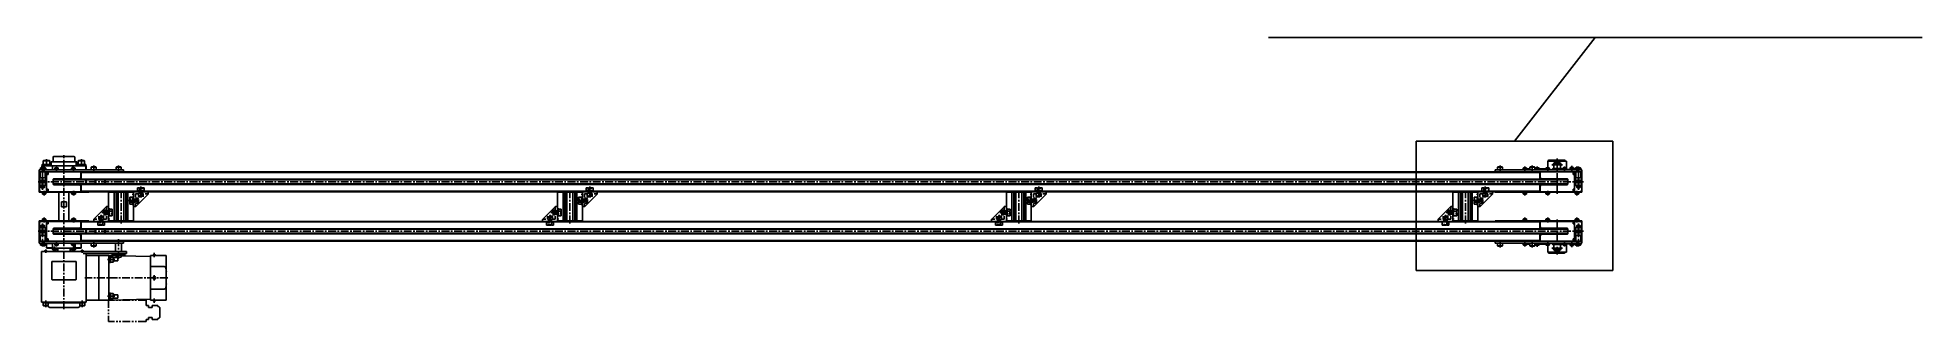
# Model space of a CAD drawing. Extents: x -3 to 4647, y -8 to 2018.
# Drawn here: x 848 to 4647, y 561 to 1135 of the extents above; entities that cross this region are included whole.
import ezdxf

# ---------------------------------------------------------------- set-up
doc = ezdxf.new("R2010")
doc.units = 0
doc.header["$LTSCALE"] = 0.5
for name, pattern in [('CENTER', [50.8, 31.75, -6.35, 6.35, -6.35]), ('DASHED', [19.05, 12.7, -6.35]), ('PHANTOM', [63.5, 31.75, -6.35, 6.35, -6.35, 6.35, -6.35])]:
    doc.linetypes.add(name, pattern=pattern)
for name, color, linetype in [('MSM_CENTER', 1, 'CENTER'), ('MSM_CONTINUOUS', 7, 'CONTINUOUS'), ('MSM_DASHED', 4, 'DASHED'), ('MSM_IMAGINARY', 6, 'PHANTOM'), ('MSM_NARROW', 5, 'CONTINUOUS')]:
    doc.layers.add(name, color=color, linetype=linetype)

msp = doc.modelspace()

# ---------------------------------------------------------------- linework, layer by layer
at = {"layer": 'MSM_CENTER'}
for p, q in [((858.3, 827.4), (858.3, 874.4)), ((861.3, 864.4), (861.3, 874.4)), ((866.2, 875.4), (866.2, 889.4)), ((886.3, 864.4), (886.3, 874.4)), ((901.3, 586.4), (901.3, 897.4)), ((920.3, 864.4), (920.3, 874.4)), ((936.5, 875.4), (936.5, 889.4)), ((961.3, 864.4), (961.3, 876.4)), ((1011.3, 864.4), (1011.3, 876.4)), ((3796.3, 864.4), (3796.3, 876.4)), ((3846.3, 864.4), (3846.3, 874.4)), ((3861.3, 864.4), (3861.3, 876.4)), ((3871.3, 866.4), (3871.3, 874.5)), ((3892.3, 864.4), (3892.3, 874.4)), ((3900.8, 877.4), (3921.8, 877.4)), ((3911.3, 819.4), (3911.3, 890.4)), ((3926.3, 864.4), (3926.3, 874.4)), ((3940.8, 865.4), (3940.8, 875.4)), ((3951.3, 864.4), (3951.3, 874.4)), ((3954.3, 827.4), (3954.3, 874.4)), ((3964.3, 843.4), (848.3, 843.4)), ((861.3, 815.4), (861.3, 825.4)), ((920.3, 815.4), (920.3, 825.4)), ((921.3, 815.4), (921.3, 825.4)), ((1016.3, 759.2), (1016.3, 827.6)), ((1030.8, 805.4), (1054.6, 805.4)), ((1056.3, 833.9), (1056.3, 809.9)), ((1921.3, 759.2), (1921.3, 827.6)), ((1935.8, 805.4), (1959.6, 805.4)), ((1961.3, 833.9), (1961.3, 809.9)), ((2826.3, 759.2), (2826.3, 827.6)), ((2840.8, 805.4), (2864.6, 805.4)), ((2866.3, 833.9), (2866.3, 809.9)), ((3726.3, 759.2), (3726.3, 827.6)), ((3740.8, 805.4), (3764.6, 805.4)), ((3766.3, 833.9), (3766.3, 809.9)), ((3846.3, 815.4), (3846.3, 825.4)), ((3892.3, 815.4), (3892.3, 825.4)), ((3951.3, 815.4), (3951.3, 825.4)), ((861.3, 761.4), (861.3, 771.4)), ((920.3, 761.4), (920.3, 771.4)), ((921.3, 761.4), (921.3, 771.4)), ((976.3, 776.9), (976.3, 752.9)), ((977.8, 781.4), (1001.6, 781.4)), ((1881.3, 776.9), (1881.3, 752.9)), ((1882.8, 781.4), (1906.6, 781.4)), ((2786.3, 776.9), (2786.3, 752.9)), ((2787.8, 781.4), (2811.6, 781.4)), ((3686.3, 776.9), (3686.3, 752.9)), ((3687.8, 781.4), (3711.6, 781.4)), ((3846.3, 761.4), (3846.3, 771.4)), ((3892.3, 761.4), (3892.3, 771.4)), ((3911.3, 696.4), (3911.3, 767.4)), ((3951.3, 761.4), (3951.3, 771.4)), ((3964.3, 743.4), (848.3, 743.4)), ((858.3, 712.4), (858.3, 759.4)), ((861.3, 712.4), (861.3, 722.4)), ((886.3, 712.4), (886.3, 722.4)), ((920.3, 703.1), (920.3, 722.4)), ((961.3, 710.4), (961.3, 722.4)), ((1011.3, 687.9), (1011.3, 727.6)), ((3796.3, 710.4), (3796.3, 722.4)), ((3846.3, 712.4), (3846.3, 722.4)), ((3861.3, 710.4), (3861.3, 722.4)), ((3892.3, 712.4), (3892.3, 722.4)), ((3926.3, 712.4), (3926.3, 722.4)), ((3951.3, 712.4), (3951.3, 722.4)), ((3954.3, 712.4), (3954.3, 759.4)), ((864.6, 699.9), (864.6, 706.8)), ((882.3, 703.1), (882.3, 712.4)), ((938.1, 699.9), (938.1, 706.8)), ((988.8, 686.2), (1003.9, 686.2)), ((1083.4, 691.4), (1083.4, 699.9)), ((3871.3, 712.3), (3871.3, 720.4)), ((3900.8, 709.4), (3921.8, 709.4)), ((3940.8, 711.4), (3940.8, 721.4)), ((1110.6, 649.4), (943.3, 649.4)), ((1083.4, 643.9), (1083.4, 654.9)), ((988.8, 612.6), (1003.9, 612.6)), ((864.6, 589.8), (864.6, 603.4)), ((938.1, 589.8), (938.1, 603.4)), ((1080.8, 604.4), (1086.1, 604.4)), ((1083.4, 598.9), (1083.4, 607.4))]:
    msp.add_line(p, q, dxfattribs=at)
at = {"layer": 'MSM_CONTINUOUS'}
for p, q in [((856.4, 875.4), (856.4, 871.4)), ((946.3, 875.4), (856.4, 875.4)), ((857.2, 877.9), (857.2, 875.4)), ((857.7, 878.4), (874.7, 878.4)), ((860.5, 886.4), (859.7, 885.6)), ((859.7, 885.6), (872.7, 885.6)), ((859.7, 885.6), (859.7, 878.4)), ((860.5, 886.4), (871.9, 886.4)), ((872.7, 885.6), (871.9, 886.4)), ((872.7, 878.4), (872.7, 885.6)), ((875.2, 875.4), (875.2, 877.9)), ((875.3, 883.4), (927.4, 883.4)), ((875.3, 883.4), (875.3, 875.4)), ((878.4, 875.4), (878.4, 867.4)), ((879.3, 892.8), (879.3, 883.4)), ((880.9, 894.4), (921.7, 894.4)), ((919.2, 875.4), (919.2, 871.4)), ((923.3, 883.4), (923.3, 892.8)), ((925.7, 883.4), (925.7, 875.4)), ((927.4, 883.4), (927.4, 875.4)), ((927.5, 877.9), (927.5, 875.4)), ((928, 878.4), (945, 878.4)), ((930.8, 886.4), (930, 885.6)), ((930, 885.6), (930, 878.4)), ((930, 885.6), (943, 885.6)), ((930.8, 886.4), (942.2, 886.4)), ((943, 885.6), (942.2, 886.4)), ((943, 878.4), (943, 885.6)), ((945.5, 875.4), (945.5, 877.9)), ((945.5, 875.4), (945.5, 867.4)), ((946.3, 875.4), (946.3, 867.4)), ((3892.3, 885.4), (3892.3, 871.4)), ((3930.3, 885.4), (3892.3, 885.4)), ((3893.3, 885.9), (3893.3, 885.4)), ((3894.3, 885.4), (3894.3, 885.9)), ((3925.8, 887.4), (3894.8, 887.4)), ((3894.8, 886.4), (3925.8, 886.4)), ((3905.6, 878.4), (3904.8, 877.6)), ((3904.8, 877.6), (3904.8, 870.4)), ((3904.8, 877.6), (3917.8, 877.6)), ((3905.6, 878.4), (3917, 878.4)), ((3911.3, 882), (3907.3, 879.7)), ((3907.3, 879.7), (3907.3, 878.4)), ((3907.6, 883.9), (3907.6, 885.4)), ((3915.3, 879.7), (3911.3, 882)), ((3915.1, 885.4), (3915.1, 883.9)), ((3915.3, 878.4), (3915.3, 879.7)), ((3917.8, 877.6), (3917, 878.4)), ((3917.8, 870.4), (3917.8, 877.6)), ((3926.3, 885.9), (3926.3, 885.4)), ((3927.3, 885.4), (3927.3, 885.9)), ((3930.3, 867.4), (3930.3, 885.4)), ((1021.3, 867.4), (851.3, 867.4)), ((851.3, 867.4), (851.3, 863.4)), ((3961.3, 863.4), (851.3, 863.4)), ((851.3, 863.3), (851.3, 823.5)), ((851.3, 863.3), (851.4, 863.3)), ((851.4, 863.4), (851.4, 863.3)), ((851.8, 826.4), (851.8, 860.4)), ((852, 851.4), (864.7, 851.4)), ((852, 846.4), (864.7, 846.4)), ((852, 841.4), (864.7, 841.4)), ((852, 836.4), (864.7, 836.4)), ((852.5, 863.4), (852.5, 863.3)), ((853.5, 863.4), (853.3, 863.2)), ((853.3, 863.2), (863.3, 863.2)), ((853.3, 863.2), (853.3, 851.6)), ((853.3, 851.6), (863.3, 851.6)), ((853.3, 851.6), (853.5, 851.4)), ((853.3, 836.4), (853.3, 835.3)), ((854.3, 871.4), (853.8, 871)), ((853.8, 871), (862.8, 871)), ((853.8, 871), (853.8, 867.4)), ((854.3, 871.4), (864.4, 871.4)), ((862.8, 871), (862.4, 871.4)), ((862.8, 871), (864.8, 871)), ((862.8, 867.4), (862.8, 871)), ((863.3, 863.2), (863.1, 863.4)), ((863.1, 851.4), (863.3, 851.6)), ((863.3, 851.6), (863.3, 863.2)), ((863.3, 835.3), (863.3, 836.4)), ((864.8, 871), (864.4, 871.4)), ((864.8, 867.4), (864.8, 871)), ((864.8, 846.6), (864.8, 851.3)), ((864.8, 841.6), (864.8, 846.3)), ((864.8, 836.6), (864.8, 841.3)), ((866.3, 863.4), (866.3, 823.4)), ((869.3, 858.4), (866.3, 858.4)), ((867.3, 858.4), (867.3, 863.4)), ((869.3, 863.4), (869.3, 858.4)), ((879.8, 848.4), (879.8, 838.4)), ((879.8, 847.4), (945.2, 847.4)), ((879.8, 839.4), (945.2, 839.4)), ((932.3, 849.4), (880.8, 849.4)), ((880.8, 837.4), (932.3, 837.4)), ((883.2, 871.4), (882.8, 871)), ((882.8, 871), (889.8, 871)), ((882.8, 871), (882.8, 867.4)), ((883.2, 871.4), (889.4, 871.4)), ((889.8, 871), (889.4, 871.4)), ((889.8, 867.4), (889.8, 871)), ((917.2, 871.4), (916.8, 871)), ((916.8, 871), (916.8, 867.4)), ((916.8, 871), (923.8, 871)), ((917.2, 871.4), (923.4, 871.4)), ((923.8, 871), (923.4, 871.4)), ((923.8, 867.4), (923.8, 871)), ((936.3, 851.4), (935.2, 851.4)), ((935.3, 863.4), (935.3, 852.4)), ((935.3, 860.1), (936.3, 860.1)), ((935.3, 859.4), (935.9, 859.4)), ((935.3, 857.4), (936.3, 857.4)), ((936.3, 855.5), (935.3, 855.5)), ((936.3, 854.8), (935.3, 854.8)), ((935.9, 859.4), (936.3, 860.1)), ((936.3, 860.1), (936.3, 863.4)), ((936.3, 863.4), (936.3, 848.6)), ((936.3, 862.2), (3876.3, 862.2)), ((936.3, 848.6), (3876.3, 848.6)), ((936.3, 838.2), (3876.3, 838.2)), ((936.3, 838.2), (936.3, 823.4)), ((942.3, 847.4), (942.3, 848.6)), ((942.3, 847.9), (949.5, 847.9)), ((942.3, 838.2), (942.3, 839.4)), ((942.3, 839), (949.5, 839)), ((945.5, 839.7), (945.5, 847.1)), ((945.5, 843.9), (946.2, 843.9)), ((945.5, 843.4), (946.2, 843.4)), ((945.5, 842.9), (946.2, 842.9)), ((946.2, 846.3), (946.2, 840.5)), ((948.6, 847.4), (947.2, 847.3)), ((947.2, 839.5), (948.6, 839.4)), ((948.6, 847.4), (962.2, 847.4)), ((948.6, 839.4), (962.2, 839.4)), ((949.4, 848.6), (949.4, 847.9)), ((949.4, 847.9), (949.9, 847.4)), ((949.4, 847.9), (961.4, 847.9)), ((949.9, 839.4), (949.4, 838.9)), ((949.4, 838.9), (961.4, 838.9)), ((949.4, 838.9), (949.4, 838.2)), ((956.9, 873.4), (956.3, 872.8)), ((956.3, 872.8), (966.3, 872.8)), ((956.3, 872.8), (956.3, 867.4)), ((956.9, 873.4), (965.7, 873.4)), ((960.9, 847.4), (961.4, 847.9)), ((961.4, 838.9), (960.9, 839.4)), ((961.3, 847.9), (968.5, 847.9)), ((961.3, 839), (968.5, 839)), ((961.4, 847.9), (961.4, 848.6)), ((961.4, 838.2), (961.4, 838.9)), ((963.6, 847.3), (962.2, 847.4)), ((962.2, 839.4), (963.6, 839.5)), ((964.5, 840.5), (964.5, 846.3)), ((964.5, 843.9), (965.3, 843.9)), ((964.5, 843.4), (965.3, 843.4)), ((964.5, 842.9), (965.3, 842.9)), ((965.3, 846.3), (965.3, 840.5)), ((966.3, 872.8), (965.7, 873.4)), ((967.6, 847.4), (966.2, 847.3)), ((966.2, 839.5), (967.6, 839.4)), ((966.3, 867.4), (966.3, 872.8)), ((967.6, 847.4), (981.2, 847.4)), ((967.6, 839.4), (981.2, 839.4)), ((968.5, 848.6), (968.5, 847.9)), ((968.5, 847.9), (969, 847.4)), ((968.5, 847.9), (980.4, 847.9)), ((969, 839.4), (968.5, 838.9)), ((968.5, 838.9), (980.4, 838.9)), ((968.5, 838.9), (968.5, 838.2)), ((979.9, 847.4), (980.4, 847.9)), ((980.4, 838.9), (979.9, 839.4)), ((980.4, 847.9), (980.4, 848.6)), ((980.4, 847.9), (987.5, 847.9)), ((980.4, 839), (987.5, 839)), ((980.4, 838.2), (980.4, 838.9)), ((982.7, 847.3), (981.2, 847.4)), ((981.2, 839.4), (982.7, 839.5)), ((983.6, 840.5), (983.6, 846.3)), ((983.6, 843.9), (984.3, 843.9)), ((983.6, 843.4), (984.3, 843.4)), ((983.6, 842.9), (984.3, 842.9)), ((984.3, 847.1), (984.3, 839.7)), ((984.6, 847.4), (3932.8, 847.4)), ((984.6, 839.4), (3932.8, 839.4)), ((987.5, 848.6), (987.5, 847.4)), ((987.5, 839.4), (987.5, 838.2)), ((1006.9, 873.4), (1006.3, 872.8)), ((1006.3, 872.8), (1016.3, 872.8)), ((1006.3, 872.8), (1006.3, 867.4)), ((1006.9, 873.4), (1015.7, 873.4)), ((1016.3, 872.8), (1015.7, 873.4)), ((1016.3, 867.4), (1016.3, 872.8)), ((1021.3, 867.4), (1021.3, 863.4)), ((3786.3, 867.4), (3786.3, 863.4)), ((3961.3, 867.4), (3786.3, 867.4)), ((3791.9, 873.4), (3791.3, 872.8)), ((3791.3, 872.8), (3801.3, 872.8)), ((3791.3, 872.8), (3791.3, 867.4)), ((3791.9, 873.4), (3800.7, 873.4)), ((3871.3, 867.5), (3796.3, 867.5)), ((3796.3, 867.5), (3796.3, 867.4)), ((3801.3, 872.8), (3800.7, 873.4)), ((3801.3, 867.5), (3801.3, 872.8)), ((3843.2, 871.4), (3842.8, 871)), ((3842.8, 871), (3842.8, 867.5)), ((3842.8, 871), (3849.8, 871)), ((3843.2, 871.4), (3849.4, 871.4)), ((3849.8, 871), (3849.4, 871.4)), ((3849.8, 867.5), (3849.8, 871)), ((3856.3, 869.4), (3851.3, 869.4)), ((3851.3, 869.4), (3851.3, 867.5)), ((3856.9, 873.4), (3856.3, 872.8)), ((3856.3, 872.8), (3866.3, 872.8)), ((3856.3, 872.8), (3856.3, 867.5)), ((3856.9, 873.4), (3865.7, 873.4)), ((3866.3, 872.8), (3865.7, 873.4)), ((3866.3, 867.5), (3866.3, 872.8)), ((3888.8, 869.4), (3866.3, 869.4)), ((3866.6, 869.7), (3876, 869.7)), ((3866.6, 869.7), (3866.6, 869.4)), ((3869.2, 871.5), (3869.2, 871.5)), ((3870.7, 871.7), (3870.7, 871.5)), ((3871.3, 867.5), (3871.3, 867.4)), ((3872, 871.5), (3872, 871.7)), ((3873.5, 871.5), (3873.5, 871.5)), ((3876, 869.4), (3876, 869.7)), ((3876.3, 863.4), (3876.3, 848.6)), ((3877.3, 855.5), (3876.3, 855.5)), ((3877.3, 854.8), (3876.3, 854.8)), ((3877.5, 851.4), (3876.3, 851.4)), ((3876.3, 838.2), (3876.3, 823.4)), ((3876.4, 863.4), (3876.4, 860.1)), ((3876.4, 860.1), (3876.8, 859.4)), ((3876.4, 860.1), (3877.3, 860.1)), ((3876.8, 859.4), (3877.3, 859.4)), ((3877.3, 863.4), (3877.3, 852.4)), ((3931.8, 849.4), (3880.3, 849.4)), ((3880.3, 837.4), (3931.8, 837.4)), ((3889.2, 871.4), (3888.8, 871)), ((3888.8, 871), (3888.8, 867.4)), ((3888.8, 871), (3895.8, 871)), ((3889.2, 871.4), (3895.4, 871.4)), ((3895.8, 871), (3895.4, 871.4)), ((3895.8, 867.4), (3895.8, 871)), ((3902.3, 869.9), (3902.3, 867.4)), ((3902.8, 870.4), (3919.8, 870.4)), ((3920.3, 867.4), (3920.3, 869.9)), ((3923.2, 871.4), (3922.8, 871)), ((3922.8, 871), (3922.8, 867.4)), ((3922.8, 871), (3929.8, 871)), ((3923.2, 871.4), (3929.4, 871.4)), ((3929.8, 871), (3929.4, 871.4)), ((3929.8, 867.4), (3929.8, 871)), ((3930.3, 868.4), (3947.3, 868.4)), ((3932.8, 838.4), (3932.8, 848.4)), ((3937.7, 872.4), (3937.3, 872)), ((3937.3, 872), (3937.3, 868.4)), ((3937.3, 872), (3944.3, 872)), ((3937.7, 872.4), (3943.9, 872.4)), ((3943.3, 863.4), (3943.3, 858.4)), ((3945.3, 862.2), (3943.3, 862.2)), ((3943.3, 858.4), (3946.3, 858.4)), ((3944.3, 872), (3943.9, 872.4)), ((3944.3, 868.4), (3944.3, 872)), ((3945.3, 863.4), (3945.3, 858.4)), ((3946.3, 863.4), (3946.3, 823.4)), ((3947.3, 868.4), (3947.3, 867.4)), ((3948.2, 871.4), (3947.8, 871)), ((3947.8, 871), (3949.9, 871)), ((3947.8, 871), (3947.8, 867.4)), ((3947.8, 851.3), (3947.8, 846.6)), ((3947.8, 846.3), (3947.8, 841.6)), ((3947.8, 841.3), (3947.8, 836.6)), ((3948, 851.4), (3960.7, 851.4)), ((3948, 846.4), (3960.7, 846.4)), ((3948, 841.4), (3960.7, 841.4)), ((3948, 836.4), (3960.7, 836.4)), ((3948.2, 871.4), (3958.4, 871.4)), ((3949.5, 863.4), (3949.3, 863.2)), ((3949.3, 863.2), (3959.3, 863.2)), ((3949.3, 863.2), (3949.3, 851.6)), ((3949.3, 851.6), (3959.3, 851.6)), ((3949.3, 851.6), (3949.5, 851.4)), ((3949.3, 836.4), (3949.3, 835.3)), ((3950.3, 871.4), (3949.8, 871)), ((3949.8, 871), (3958.8, 871)), ((3949.8, 871), (3949.8, 867.4)), ((3958.8, 871), (3958.4, 871.4)), ((3958.8, 867.4), (3958.8, 871)), ((3959.3, 863.2), (3959.1, 863.4)), ((3959.1, 851.4), (3959.3, 851.6)), ((3959.3, 851.6), (3959.3, 863.2)), ((3959.3, 835.3), (3959.3, 836.4)), ((3960.1, 863.4), (3960.1, 863.3)), ((3960.8, 826.4), (3960.8, 860.4)), ((3961.2, 863.4), (3961.2, 863.3)), ((3961.3, 863.3), (3961.2, 863.3)), ((3961.3, 867.4), (3961.3, 863.4)), ((3961.3, 863.3), (3961.3, 822.4)), ((851.4, 823.5), (851.3, 823.5)), ((851.3, 822.4), (851.3, 823.4)), ((3961.3, 823.4), (851.3, 823.4)), ((951.3, 822.4), (851.3, 822.4)), ((851.4, 823.5), (851.4, 823.4)), ((852.5, 823.5), (852.5, 823.4)), ((853.3, 835.3), (863.3, 835.3)), ((854.8, 831.9), (854.8, 835.3)), ((854.8, 831.9), (861.8, 831.9)), ((856.3, 831.9), (856.3, 830.8)), ((856.3, 830.8), (856.8, 830.4)), ((856.3, 830.8), (860.3, 830.8)), ((856.8, 830.4), (859.9, 830.4)), ((857.8, 822.4), (857.8, 818.8)), ((857.8, 818.8), (858.2, 818.4)), ((857.8, 818.8), (864.8, 818.8)), ((858.2, 818.4), (864.4, 818.4)), ((858.3, 832.2), (858.3, 835.3)), ((859.9, 830.4), (860.3, 830.8)), ((860.3, 830.8), (860.3, 831.9)), ((861.8, 835.3), (861.8, 831.9)), ((864.4, 818.4), (864.8, 818.8)), ((864.8, 818.8), (864.8, 822.4)), ((866.3, 828.4), (869.3, 828.4)), ((867.3, 828.4), (867.3, 823.4)), ((869.3, 828.4), (869.3, 823.4)), ((891.3, 822.4), (891.3, 764.4)), ((896.1, 802.9), (896.1, 792.9)), ((896.1, 802.9), (906.6, 802.9)), ((906.6, 792.9), (906.6, 802.9)), ((911.3, 764.4), (911.3, 822.4)), ((916.8, 822.4), (916.8, 818.8)), ((916.8, 818.8), (924.8, 818.8)), ((916.8, 818.8), (917.2, 818.4)), ((917.2, 818.4), (924.4, 818.4)), ((923.4, 818.4), (923.8, 818.8)), ((923.8, 818.8), (923.8, 822.4)), ((924.4, 818.4), (924.8, 818.8)), ((924.8, 818.8), (924.8, 822.4)), ((936.3, 835.4), (935.2, 835.4)), ((935.3, 834.4), (935.3, 823.4)), ((936.3, 830.8), (935.3, 830.8)), ((936.3, 830.2), (935.3, 830.2)), ((935.3, 825.9), (936.3, 825.9)), ((936.3, 824.6), (3876.3, 824.6)), ((951.3, 822.4), (951.3, 823.4)), ((991.3, 822.4), (991.3, 763.4)), ((991.3, 822.4), (1041.3, 822.4)), ((1002.3, 822.4), (1002.3, 764.4)), ((1006.3, 822.4), (1006.3, 764.4)), ((1007.6, 822.4), (1007.6, 764.4)), ((1008.8, 822.4), (1008.8, 764.4)), ((1010.3, 822.4), (1010.3, 764.4)), ((1022.3, 822.4), (1022.3, 764.4)), ((1026.3, 822.4), (1026.3, 764.4)), ((1027.6, 822.4), (1027.6, 764.4)), ((1028.8, 822.4), (1028.8, 764.4)), ((1030.3, 822.4), (1030.3, 764.4)), ((1041.3, 823.4), (1041.3, 764.4)), ((1071.1, 818.6), (1046.1, 793.7)), ((1071.3, 823.4), (1071.3, 819.3)), ((1896.3, 822.4), (1896.3, 763.4)), ((1896.3, 822.4), (1946.3, 822.4)), ((1907.3, 822.4), (1907.3, 764.4)), ((1911.3, 822.4), (1911.3, 764.4)), ((1912.6, 822.4), (1912.6, 764.4)), ((1913.8, 822.4), (1913.8, 764.4)), ((1915.3, 822.4), (1915.3, 764.4)), ((1927.3, 822.4), (1927.3, 764.4)), ((1931.3, 822.4), (1931.3, 764.4)), ((1932.6, 822.4), (1932.6, 764.4)), ((1933.8, 822.4), (1933.8, 764.4)), ((1935.3, 822.4), (1935.3, 764.4)), ((1946.3, 823.4), (1946.3, 764.4)), ((1976.1, 818.6), (1951.1, 793.7)), ((1976.3, 823.4), (1976.3, 819.3)), ((2801.3, 822.4), (2801.3, 763.4)), ((2801.3, 822.4), (2851.3, 822.4)), ((2812.3, 822.4), (2812.3, 764.4)), ((2816.3, 822.4), (2816.3, 764.4)), ((2817.6, 822.4), (2817.6, 764.4)), ((2818.8, 822.4), (2818.8, 764.4)), ((2820.3, 822.4), (2820.3, 764.4)), ((2832.3, 822.4), (2832.3, 764.4)), ((2836.3, 822.4), (2836.3, 764.4)), ((2837.6, 822.4), (2837.6, 764.4)), ((2838.8, 822.4), (2838.8, 764.4)), ((2840.3, 822.4), (2840.3, 764.4)), ((2851.3, 823.4), (2851.3, 764.4)), ((2881.1, 818.6), (2856.1, 793.7)), ((2881.3, 823.4), (2881.3, 819.3)), ((3701.3, 822.4), (3701.3, 763.4)), ((3701.3, 822.4), (3751.3, 822.4)), ((3712.3, 822.4), (3712.3, 764.4)), ((3716.3, 822.4), (3716.3, 764.4)), ((3717.6, 822.4), (3717.6, 764.4)), ((3718.8, 822.4), (3718.8, 764.4)), ((3720.3, 822.4), (3720.3, 764.4)), ((3732.3, 822.4), (3732.3, 764.4)), ((3736.3, 822.4), (3736.3, 764.4)), ((3737.6, 822.4), (3737.6, 764.4)), ((3738.8, 822.4), (3738.8, 764.4)), ((3740.3, 822.4), (3740.3, 764.4)), ((3751.3, 823.4), (3751.3, 764.4)), ((3781.1, 818.6), (3756.1, 793.7)), ((3781.3, 823.4), (3781.3, 819.3)), ((3786.3, 822.4), (3786.3, 823.4)), ((3961.3, 822.4), (3786.3, 822.4)), ((3842.8, 822.4), (3842.8, 818.8)), ((3842.8, 818.8), (3843.2, 818.4)), ((3842.8, 818.8), (3849.8, 818.8)), ((3843.2, 818.4), (3849.4, 818.4)), ((3849.4, 818.4), (3849.8, 818.8)), ((3849.8, 818.8), (3849.8, 822.4)), ((3877.5, 835.4), (3876.3, 835.4)), ((3877.3, 830.8), (3876.3, 830.8)), ((3877.3, 830.2), (3876.3, 830.2)), ((3877.3, 834.4), (3877.3, 823.4)), ((3888.8, 822.4), (3888.8, 818.8)), ((3888.8, 818.8), (3889.2, 818.4)), ((3888.8, 818.8), (3895.8, 818.8)), ((3889.2, 818.4), (3895.4, 818.4)), ((3895.4, 818.4), (3895.8, 818.8)), ((3895.8, 818.8), (3895.8, 822.4)), ((3943.3, 828.4), (3943.3, 823.4)), ((3946.3, 828.4), (3943.3, 828.4)), ((3943.3, 824.6), (3945.3, 824.6)), ((3945.3, 828.4), (3945.3, 823.4)), ((3947.8, 822.4), (3947.8, 818.8)), ((3947.8, 818.8), (3954.8, 818.8)), ((3947.8, 818.8), (3948.2, 818.4)), ((3948.2, 818.4), (3954.4, 818.4)), ((3949.3, 835.3), (3959.3, 835.3)), ((3950.8, 831.9), (3950.8, 835.3)), ((3950.8, 831.9), (3957.8, 831.9)), ((3952.3, 831.9), (3952.3, 830.8)), ((3952.3, 830.8), (3956.3, 830.8)), ((3952.3, 830.8), (3952.8, 830.4)), ((3952.8, 830.4), (3955.9, 830.4)), ((3954.3, 832.2), (3954.3, 835.3)), ((3954.4, 818.4), (3954.8, 818.8)), ((3954.8, 818.8), (3954.8, 822.4)), ((3955.9, 830.4), (3956.3, 830.8)), ((3956.3, 830.8), (3956.3, 831.9)), ((3957.8, 835.3), (3957.8, 831.9)), ((3960.1, 823.5), (3960.1, 823.4)), ((851.3, 764.4), (851.3, 763.4)), ((951.3, 764.4), (851.3, 764.4)), ((3961.3, 763.4), (851.3, 763.4)), ((851.3, 763.3), (851.3, 723.5)), ((851.4, 763.3), (851.3, 763.3)), ((851.4, 763.3), (851.4, 763.4)), ((851.8, 760.4), (851.8, 726.4)), ((852.5, 763.4), (852.5, 763.3)), ((858.2, 768.4), (857.8, 768)), ((857.8, 768), (857.8, 764.4)), ((857.8, 768), (864.8, 768)), ((858.2, 768.4), (864.4, 768.4)), ((864.8, 768), (864.4, 768.4)), ((864.8, 764.4), (864.8, 768)), ((866.3, 763.4), (866.3, 723.4)), ((867.3, 758.4), (867.3, 763.4)), ((869.3, 763.4), (869.3, 758.4)), ((906.6, 792.9), (896.1, 792.9)), ((917.2, 768.4), (916.8, 768)), ((916.8, 768), (924.8, 768)), ((916.8, 768), (916.8, 764.4)), ((917.2, 768.4), (924.4, 768.4)), ((923.8, 768), (923.4, 768.4)), ((923.8, 764.4), (923.8, 768)), ((924.8, 768), (924.4, 768.4)), ((924.8, 764.4), (924.8, 768)), ((935.3, 763.4), (935.3, 752.4)), ((936.3, 760.9), (935.3, 760.9)), ((936.3, 763.4), (936.3, 748.6)), ((936.3, 762.2), (3876.3, 762.2)), ((951.3, 764.4), (951.3, 763.4)), ((961.3, 763.4), (961.3, 767.5)), ((961.6, 768.2), (986.6, 793.1)), ((987.3, 793.4), (991.3, 793.4)), ((991.3, 764.4), (1041.3, 764.4)), ((1045.4, 793.4), (1041.3, 793.4)), ((1866.3, 763.4), (1866.3, 767.5)), ((1866.6, 768.2), (1891.6, 793.1)), ((1892.3, 793.4), (1896.3, 793.4)), ((1896.3, 764.4), (1946.3, 764.4)), ((1950.4, 793.4), (1946.3, 793.4)), ((2771.3, 763.4), (2771.3, 767.5)), ((2771.6, 768.2), (2796.6, 793.1)), ((2797.3, 793.4), (2801.3, 793.4)), ((2801.3, 764.4), (2851.3, 764.4)), ((2855.4, 793.4), (2851.3, 793.4)), ((3671.3, 763.4), (3671.3, 767.5)), ((3671.6, 768.2), (3696.6, 793.1)), ((3697.3, 793.4), (3701.3, 793.4)), ((3701.3, 764.4), (3751.3, 764.4)), ((3755.4, 793.4), (3751.3, 793.4)), ((3786.3, 764.4), (3786.3, 763.4)), ((3961.3, 764.4), (3786.3, 764.4)), ((3843.2, 768.4), (3842.8, 768)), ((3842.8, 768), (3849.8, 768)), ((3842.8, 768), (3842.8, 764.4)), ((3843.2, 768.4), (3849.4, 768.4)), ((3849.8, 768), (3849.4, 768.4)), ((3849.8, 764.4), (3849.8, 768)), ((3876.3, 763.4), (3876.3, 748.6)), ((3877.3, 763.4), (3877.3, 752.4)), ((3889.2, 768.4), (3888.8, 768)), ((3888.8, 768), (3888.8, 764.4)), ((3888.8, 768), (3895.8, 768)), ((3889.2, 768.4), (3895.4, 768.4)), ((3895.8, 768), (3895.4, 768.4)), ((3895.8, 764.4), (3895.8, 768)), ((3943.3, 763.4), (3943.3, 758.4)), ((3943.3, 762.2), (3945.3, 762.2)), ((3945.3, 758.4), (3945.3, 763.4)), ((3946.3, 763.4), (3946.3, 723.4)), ((3948.2, 768.4), (3947.8, 768)), ((3947.8, 768), (3954.8, 768)), ((3947.8, 768), (3947.8, 764.4)), ((3948.2, 768.4), (3954.4, 768.4)), ((3954.8, 768), (3954.4, 768.4)), ((3954.8, 764.4), (3954.8, 768)), ((3960.1, 763.4), (3960.1, 763.3)), ((3960.8, 760.4), (3960.8, 726.4)), ((3961.2, 763.3), (3961.2, 763.4)), ((3961.2, 763.3), (3961.3, 763.3)), ((3961.3, 764.4), (3961.3, 763.4)), ((3961.3, 763.3), (3961.3, 723.5)), ((851.4, 723.5), (851.3, 723.5)), ((3961.3, 723.4), (851.3, 723.4)), ((851.3, 719.4), (851.3, 723.4)), ((851.4, 723.5), (851.4, 723.4)), ((852, 750.4), (864.7, 750.4)), ((852, 745.4), (864.7, 745.4)), ((852, 740.4), (864.7, 740.4)), ((852, 735.4), (864.7, 735.4)), ((852.5, 723.5), (852.5, 723.4)), ((853.3, 751.5), (863.3, 751.5)), ((853.3, 751.5), (853.3, 750.4)), ((853.5, 735.4), (853.3, 735.2)), ((853.3, 735.2), (853.3, 723.6)), ((853.3, 735.2), (863.3, 735.2)), ((853.3, 723.6), (853.5, 723.4)), ((853.3, 723.6), (863.3, 723.6)), ((854.8, 754.9), (861.8, 754.9)), ((854.8, 754.9), (854.8, 751.5)), ((856.8, 756.4), (856.3, 756)), ((856.3, 756), (860.3, 756)), ((856.3, 756), (856.3, 754.9)), ((856.8, 756.4), (859.9, 756.4)), ((858.3, 754.6), (858.3, 751.5)), ((860.3, 756), (859.9, 756.4)), ((860.3, 754.9), (860.3, 756)), ((861.8, 751.5), (861.8, 754.9)), ((863.3, 735.2), (863.1, 735.4)), ((863.1, 723.4), (863.3, 723.6)), ((863.3, 750.4), (863.3, 751.5)), ((863.3, 723.6), (863.3, 735.2)), ((864.8, 745.6), (864.8, 750.3)), ((864.8, 740.6), (864.8, 745.3)), ((864.8, 735.6), (864.8, 740.3)), ((866.3, 758.4), (869.3, 758.4)), ((869.3, 728.4), (866.3, 728.4)), ((867.3, 728.4), (867.3, 723.4)), ((869.3, 728.4), (869.3, 723.4)), ((879.8, 748.4), (879.8, 738.4)), ((879.8, 747.4), (945.2, 747.4)), ((879.8, 739.4), (945.2, 739.4)), ((932.3, 749.4), (880.8, 749.4)), ((880.8, 737.4), (932.3, 737.4)), ((936.3, 751.4), (935.2, 751.4)), ((936.3, 735.4), (935.2, 735.4)), ((936.3, 756.7), (935.3, 756.7)), ((936.3, 756), (935.3, 756)), ((935.3, 734.4), (935.3, 723.4)), ((936.3, 732), (935.3, 732)), ((936.3, 731.4), (935.3, 731.4)), ((935.3, 727.4), (935.9, 727.4)), ((935.3, 726.7), (936.3, 726.7)), ((936.3, 726.7), (935.9, 727.4)), ((936.3, 748.6), (3876.3, 748.6)), ((936.3, 738.2), (3876.3, 738.2)), ((936.3, 738.2), (936.3, 723.4)), ((936.3, 723.4), (936.3, 726.7)), ((936.3, 725.9), (936.3, 725.9)), ((936.3, 724.6), (3876.3, 724.6)), ((942.3, 747.4), (942.3, 748.6)), ((942.3, 747.9), (949.5, 747.9)), ((942.3, 738.2), (942.3, 739.4)), ((942.3, 739), (949.5, 739)), ((945.5, 739.7), (945.5, 747.1)), ((945.5, 743.9), (946.2, 743.9)), ((945.5, 743.4), (946.2, 743.4)), ((945.5, 742.9), (946.2, 742.9)), ((946.2, 746.3), (946.2, 740.5)), ((948.6, 747.4), (947.2, 747.3)), ((947.2, 739.5), (948.6, 739.4)), ((948.6, 747.4), (962.2, 747.4)), ((948.6, 739.4), (962.2, 739.4)), ((949.4, 748.6), (949.4, 747.9)), ((949.4, 747.9), (949.9, 747.4)), ((949.4, 747.9), (961.4, 747.9)), ((949.9, 739.4), (949.4, 738.9)), ((949.4, 738.9), (949.4, 738.2)), ((949.4, 738.9), (961.4, 738.9)), ((960.9, 747.4), (961.4, 747.9)), ((961.4, 738.9), (960.9, 739.4)), ((961.3, 747.9), (968.5, 747.9)), ((961.3, 739), (968.5, 739)), ((961.4, 747.9), (961.4, 748.6)), ((961.4, 738.2), (961.4, 738.9)), ((963.6, 747.3), (962.2, 747.4)), ((962.2, 739.4), (963.6, 739.5)), ((964.5, 740.5), (964.5, 746.3)), ((964.5, 743.9), (965.3, 743.9)), ((964.5, 743.4), (965.3, 743.4)), ((964.5, 742.9), (965.3, 742.9)), ((965.3, 746.3), (965.3, 740.5)), ((967.6, 747.4), (966.2, 747.3)), ((966.2, 739.5), (967.6, 739.4)), ((967.6, 747.4), (981.2, 747.4)), ((967.6, 739.4), (981.2, 739.4)), ((968.5, 748.6), (968.5, 747.9)), ((968.5, 747.9), (980.4, 747.9)), ((968.5, 747.9), (969, 747.4)), ((969, 739.4), (968.5, 738.9)), ((968.5, 738.9), (980.4, 738.9)), ((968.5, 738.9), (968.5, 738.2)), ((979.9, 747.4), (980.4, 747.9)), ((980.4, 738.9), (979.9, 739.4)), ((980.4, 747.9), (980.4, 748.6)), ((980.4, 747.9), (987.5, 747.9)), ((980.4, 739), (987.5, 739)), ((980.4, 738.2), (980.4, 738.9)), ((982.7, 747.3), (981.2, 747.4)), ((981.2, 739.4), (982.7, 739.5)), ((983.6, 740.5), (983.6, 746.3)), ((983.6, 743.9), (984.3, 743.9)), ((983.6, 743.4), (984.3, 743.4)), ((983.6, 742.9), (984.3, 742.9)), ((984.3, 747.1), (984.3, 739.7)), ((984.6, 747.4), (3932.8, 747.4)), ((984.6, 739.4), (3932.8, 739.4)), ((987.5, 748.6), (987.5, 747.4)), ((987.5, 739.4), (987.5, 738.2)), ((1021.3, 719.4), (1021.3, 723.4)), ((3786.3, 719.4), (3786.3, 723.4)), ((3877.3, 756.7), (3876.3, 756.7)), ((3877.3, 756), (3876.3, 756)), ((3877.5, 751.4), (3876.3, 751.4)), ((3876.3, 738.2), (3876.3, 723.4)), ((3877.5, 735.4), (3876.3, 735.4)), ((3877.3, 732), (3876.3, 732)), ((3877.3, 731.4), (3876.3, 731.4)), ((3876.8, 727.4), (3876.4, 726.7)), ((3876.4, 726.7), (3877.3, 726.7)), ((3876.4, 726.7), (3876.4, 723.4)), ((3876.8, 727.4), (3877.3, 727.4)), ((3877.3, 734.4), (3877.3, 723.4)), ((3931.8, 749.4), (3880.3, 749.4)), ((3880.3, 737.4), (3931.8, 737.4)), ((3932.8, 738.4), (3932.8, 748.4)), ((3943.3, 758.4), (3946.3, 758.4)), ((3943.3, 728.4), (3943.3, 723.4)), ((3946.3, 728.4), (3943.3, 728.4)), ((3945.3, 724.6), (3943.3, 724.6)), ((3945.3, 723.4), (3945.3, 728.4)), ((3947.8, 750.3), (3947.8, 745.6)), ((3947.8, 745.3), (3947.8, 740.6)), ((3947.8, 740.3), (3947.8, 735.6)), ((3948, 750.4), (3960.7, 750.4)), ((3948, 745.4), (3960.7, 745.4)), ((3948, 740.4), (3960.7, 740.4)), ((3948, 735.4), (3960.7, 735.4)), ((3949.3, 751.5), (3959.3, 751.5)), ((3949.3, 751.5), (3949.3, 750.4)), ((3949.5, 735.4), (3949.3, 735.2)), ((3949.3, 735.2), (3959.3, 735.2)), ((3949.3, 735.2), (3949.3, 723.6)), ((3949.3, 723.6), (3949.5, 723.4)), ((3949.3, 723.6), (3959.3, 723.6)), ((3950.8, 754.9), (3957.8, 754.9)), ((3950.8, 754.9), (3950.8, 751.5)), ((3952.8, 756.4), (3952.3, 756)), ((3952.3, 756), (3952.3, 754.9)), ((3952.3, 756), (3956.3, 756)), ((3952.8, 756.4), (3955.9, 756.4)), ((3954.3, 754.6), (3954.3, 751.5)), ((3956.3, 756), (3955.9, 756.4)), ((3956.3, 754.9), (3956.3, 756)), ((3957.8, 751.5), (3957.8, 754.9)), ((3959.3, 735.2), (3959.1, 735.4)), ((3959.1, 723.4), (3959.3, 723.6)), ((3959.3, 750.4), (3959.3, 751.5)), ((3959.3, 723.6), (3959.3, 735.2)), ((3960.1, 723.5), (3960.1, 723.4)), ((3961.2, 723.4), (3961.2, 723.5)), ((3961.3, 723.5), (3961.2, 723.5)), ((3961.3, 719.4), (3961.3, 723.4)), ((1021.3, 719.4), (851.3, 719.4)), ((853.8, 719.4), (853.8, 715.8)), ((853.8, 715.8), (862.8, 715.8)), ((853.8, 715.8), (854.3, 715.4)), ((854.3, 715.4), (864.4, 715.4)), ((856.3, 702.9), (856.3, 600.4)), ((856.3, 702.9), (1027.6, 702.9)), ((862.1, 703.8), (861.6, 703.3)), ((861.6, 703.3), (861.6, 702.9)), ((861.6, 703.3), (867.6, 703.3)), ((862.1, 703.8), (867.1, 703.8)), ((862.4, 715.4), (862.8, 715.8)), ((862.8, 715.8), (862.8, 719.4)), ((862.8, 715.8), (864.8, 715.8)), ((864.4, 715.4), (864.8, 715.8)), ((864.8, 715.8), (864.8, 719.4)), ((866.8, 719.4), (866.3, 718.9)), ((866.3, 718.9), (866.3, 709.9)), ((866.3, 718.9), (878.5, 718.9)), ((866.3, 709.9), (866.8, 709.4)), ((866.3, 709.9), (878.5, 709.9)), ((866.8, 709.4), (935.8, 709.4)), ((867.6, 703.3), (867.1, 703.8)), ((867.6, 702.9), (867.6, 703.3)), ((878.1, 709.4), (878.1, 706.6)), ((878.1, 706.6), (878.6, 706.1)), ((878.1, 706.6), (886.6, 706.6)), ((879.3, 719.4), (878.5, 718.9)), ((878.5, 718.9), (878.5, 709.9)), ((878.5, 709.9), (879.3, 709.4)), ((878.6, 706.1), (886.1, 706.1)), ((882.8, 719.4), (882.8, 715.8)), ((882.8, 715.8), (883.2, 715.4)), ((882.8, 715.8), (889.8, 715.8)), ((883.2, 715.4), (889.4, 715.4)), ((886.1, 706.1), (886.6, 706.6)), ((886.6, 706.6), (886.6, 709.4)), ((888.8, 709.4), (888.8, 702.9)), ((889.4, 715.4), (889.8, 715.8)), ((889.8, 715.8), (889.8, 719.4)), ((913.8, 702.9), (913.8, 709.4)), ((916.1, 709.4), (916.1, 706.6)), ((916.1, 706.6), (924.6, 706.6)), ((916.1, 706.6), (916.6, 706.1)), ((916.6, 706.1), (924.1, 706.1)), ((916.8, 719.4), (916.8, 715.8)), ((916.8, 715.8), (923.8, 715.8)), ((916.8, 715.8), (917.2, 715.4)), ((917.2, 715.4), (923.4, 715.4)), ((923.4, 715.4), (923.8, 715.8)), ((923.4, 709.4), (924.2, 709.9)), ((923.8, 715.8), (923.8, 719.4)), ((924.2, 718.9), (923.8, 719.1)), ((924.1, 706.1), (924.6, 706.6)), ((924.2, 709.9), (924.2, 718.9)), ((924.2, 718.9), (936.3, 718.9)), ((924.2, 709.9), (936.3, 709.9)), ((924.6, 706.6), (924.6, 709.4)), ((935.6, 703.8), (935.1, 703.3)), ((935.1, 703.3), (935.1, 702.9)), ((935.1, 703.3), (941.1, 703.3)), ((935.6, 703.8), (940.6, 703.8)), ((936.3, 718.9), (935.8, 719.4)), ((935.8, 709.4), (936.3, 709.9)), ((936.3, 709.9), (936.3, 718.9)), ((940.3, 698.4), (1027.6, 698.4)), ((941.1, 703.3), (940.6, 703.8)), ((941.1, 702.9), (941.1, 703.3)), ((946.3, 698.4), (946.3, 600.4)), ((991.8, 694.4), (946.3, 694.4)), ((956.3, 719.4), (956.3, 714)), ((956.3, 714), (966.3, 714)), ((956.3, 714), (956.9, 713.4)), ((956.9, 713.4), (965.7, 713.4)), ((965.7, 713.4), (966.3, 714)), ((966.3, 714), (966.3, 719.4)), ((971.8, 694.4), (971.8, 604.4)), ((991.8, 694.4), (991.8, 604.4)), ((1006.3, 694.1), (991.8, 694.4)), ((993.4, 692.4), (991.8, 692.4)), ((993.4, 679.9), (993.4, 692.4)), ((994.9, 692.3), (993.4, 692.3)), ((994.9, 680.1), (994.9, 692.3)), ((1000.3, 691.2), (994.9, 691.2)), ((999.1, 696.9), (998.8, 696.6)), ((998.8, 696.6), (1023.8, 696.6)), ((998.8, 696.6), (998.8, 695.2)), ((998.8, 695.2), (1023.8, 695.2)), ((998.8, 695.2), (999.1, 694.9)), ((999.1, 696.9), (1023.5, 696.9)), ((999.1, 694.9), (1023.5, 694.9)), ((1000.3, 681.2), (1000.3, 691.2)), ((1000.9, 690.6), (1000.3, 691.2)), ((1009.9, 690.8), (1000.7, 690.8)), ((1000.9, 681.8), (1000.9, 690.6)), ((1005.5, 719.4), (1005.3, 719.2)), ((1005.3, 719.2), (1017.3, 719.2)), ((1005.3, 719.2), (1005.3, 702.9)), ((1005.3, 698.4), (1005.3, 697.1)), ((1005.3, 697.1), (1017.3, 697.1)), ((1005.3, 697.1), (1005.5, 696.9)), ((1006.3, 690.9), (1006.3, 694.9)), ((1006.3, 690.9), (1016.3, 690.9)), ((1009.9, 690.8), (1009.9, 683.5)), ((1011.3, 694.9), (1011.3, 691.3)), ((1016.3, 694.9), (1016.3, 690.9)), ((1075.6, 692.4), (1016.3, 693.8)), ((1017.3, 719.2), (1017.1, 719.4)), ((1017.1, 696.9), (1017.3, 697.1)), ((1017.3, 702.9), (1017.3, 719.2)), ((1017.3, 697.1), (1017.3, 698.4)), ((1023.8, 696.6), (1023.5, 696.9)), ((1023.5, 694.9), (1023.8, 695.2)), ((1023.8, 695.2), (1023.8, 696.6)), ((1027.6, 698.4), (1027.6, 702.9)), ((1075.6, 604.4), (1075.6, 694.4)), ((1107.6, 694.4), (1075.6, 694.4)), ((1107.6, 604.4), (1107.6, 694.4)), ((3961.3, 719.4), (3786.3, 719.4)), ((3791.3, 719.4), (3791.3, 714)), ((3791.3, 714), (3801.3, 714)), ((3791.3, 714), (3791.9, 713.4)), ((3791.9, 713.4), (3800.7, 713.4)), ((3796.3, 719.3), (3796.3, 719.4)), ((3871.3, 719.3), (3796.3, 719.3)), ((3800.7, 713.4), (3801.3, 714)), ((3801.3, 714), (3801.3, 719.3)), ((3842.8, 719.3), (3842.8, 715.8)), ((3842.8, 715.8), (3843.2, 715.4)), ((3842.8, 715.8), (3849.8, 715.8)), ((3843.2, 715.4), (3849.4, 715.4)), ((3849.4, 715.4), (3849.8, 715.8)), ((3849.8, 715.8), (3849.8, 719.3)), ((3851.3, 717.4), (3851.3, 719.3)), ((3856.3, 717.4), (3851.3, 717.4)), ((3856.3, 719.3), (3856.3, 714)), ((3856.3, 714), (3856.9, 713.4)), ((3856.3, 714), (3866.3, 714)), ((3856.9, 713.4), (3865.7, 713.4)), ((3865.7, 713.4), (3866.3, 714)), ((3866.3, 714), (3866.3, 719.3)), ((3888.8, 717.4), (3866.3, 717.4)), ((3866.6, 717.4), (3866.6, 717.1)), ((3866.6, 717.1), (3876, 717.1)), ((3869.2, 715.3), (3869.2, 715.3)), ((3870.7, 715.3), (3870.7, 715.1)), ((3871.3, 719.3), (3871.3, 719.4)), ((3872, 715.1), (3872, 715.3)), ((3873.5, 715.3), (3873.5, 715.3)), ((3876, 717.1), (3876, 717.4)), ((3888.8, 719.4), (3888.8, 715.8)), ((3888.8, 715.8), (3889.2, 715.4)), ((3888.8, 715.8), (3895.8, 715.8)), ((3889.2, 715.4), (3895.4, 715.4)), ((3892.3, 715.4), (3892.3, 701.4)), ((3892.3, 701.4), (3930.3, 701.4)), ((3893.3, 701.4), (3893.3, 700.9)), ((3894.3, 700.9), (3894.3, 701.4)), ((3925.8, 700.4), (3894.8, 700.4)), ((3894.8, 699.4), (3925.8, 699.4)), ((3895.4, 715.4), (3895.8, 715.8)), ((3895.8, 715.8), (3895.8, 719.4)), ((3902.3, 719.4), (3902.3, 716.9)), ((3902.8, 716.4), (3919.8, 716.4)), ((3904.8, 716.4), (3904.8, 709.2)), ((3904.8, 709.2), (3917.8, 709.2)), ((3904.8, 709.2), (3905.6, 708.4)), ((3905.6, 708.4), (3917, 708.4)), ((3907.3, 708.4), (3907.3, 707.1)), ((3907.3, 707.1), (3911.3, 704.8)), ((3907.6, 701.4), (3907.6, 702.9)), ((3911.3, 704.8), (3915.3, 707.1)), ((3915.1, 702.9), (3915.1, 701.4)), ((3915.3, 707.1), (3915.3, 708.4)), ((3917, 708.4), (3917.8, 709.2)), ((3917.8, 709.2), (3917.8, 716.4)), ((3920.3, 716.9), (3920.3, 719.4)), ((3922.8, 719.4), (3922.8, 715.8)), ((3922.8, 715.8), (3929.8, 715.8)), ((3922.8, 715.8), (3923.2, 715.4)), ((3923.2, 715.4), (3929.4, 715.4)), ((3926.3, 701.4), (3926.3, 700.9)), ((3927.3, 700.9), (3927.3, 701.4)), ((3929.4, 715.4), (3929.8, 715.8)), ((3929.8, 715.8), (3929.8, 719.4)), ((3930.3, 701.4), (3930.3, 719.4)), ((3930.3, 718.4), (3947.3, 718.4)), ((3937.3, 718.4), (3937.3, 714.8)), ((3937.3, 714.8), (3944.3, 714.8)), ((3937.3, 714.8), (3937.7, 714.4)), ((3937.7, 714.4), (3943.9, 714.4)), ((3943.9, 714.4), (3944.3, 714.8)), ((3944.3, 714.8), (3944.3, 718.4)), ((3947.3, 718.4), (3947.3, 719.4)), ((3947.8, 719.4), (3947.8, 715.8)), ((3947.8, 715.8), (3948.2, 715.4)), ((3947.8, 715.8), (3949.9, 715.8)), ((3948.2, 715.4), (3958.4, 715.4)), ((3949.8, 719.4), (3949.8, 715.8)), ((3949.8, 715.8), (3958.8, 715.8)), ((3949.8, 715.8), (3950.3, 715.4)), ((3958.4, 715.4), (3958.8, 715.8)), ((3958.8, 715.8), (3958.8, 719.4)), ((876.7, 682.4), (926, 682.4)), ((876.7, 682.4), (876.7, 646.4)), ((926, 646.4), (926, 682.4)), ((991.8, 679.9), (993.4, 679.9)), ((994.9, 682.1), (993.4, 682.3)), ((993.4, 681.8), (994.9, 681.6)), ((993.4, 680.1), (994.9, 680.1)), ((994.9, 681.2), (1000.3, 681.2)), ((1000.3, 681.2), (1000.9, 681.8)), ((1000.9, 683.8), (1009.9, 683.5)), ((1075.6, 672.3), (1103.6, 672.3)), ((878.4, 645.4), (924.3, 645.4)), ((993.4, 618.9), (991.8, 618.9)), ((993.4, 606.4), (993.4, 618.9)), ((994.9, 618.7), (993.4, 618.7)), ((994.9, 617.2), (993.4, 617)), ((993.4, 616.5), (994.9, 616.7)), ((994.9, 606.5), (994.9, 618.7)), ((1000.3, 617.6), (994.9, 617.6)), ((1000.9, 617), (1000.3, 617.6)), ((1000.3, 607.6), (1000.3, 617.6)), ((1000.3, 607.6), (1000.9, 608.2)), ((1000.7, 608), (1009.9, 608)), ((1000.9, 608.2), (1000.9, 617)), ((1009.9, 615.3), (1000.9, 615)), ((1009.9, 615.3), (1009.9, 608)), ((1103.6, 626.5), (1075.6, 626.5)), ((856.3, 600.4), (946.3, 600.4)), ((858.3, 600.4), (858.3, 598.8)), ((858.3, 598.8), (870.8, 598.8)), ((859.6, 598.8), (859.6, 593.3)), ((859.6, 593.3), (869.6, 593.3)), ((859.6, 593.3), (860.1, 592.8)), ((860.1, 592.8), (869.1, 592.8)), ((869.1, 592.8), (869.6, 593.3)), ((869.6, 593.3), (869.6, 598.8)), ((870.8, 598.8), (870.8, 600.4)), ((870.8, 598.9), (931.9, 598.9)), ((874.6, 589.4), (928.1, 589.4)), ((931.9, 600.4), (931.9, 598.8)), ((931.9, 598.8), (944.4, 598.8)), ((933.1, 598.8), (933.1, 593.3)), ((933.1, 593.3), (943.1, 593.3)), ((933.1, 593.3), (933.6, 592.8)), ((933.6, 592.8), (942.6, 592.8)), ((942.6, 592.8), (943.1, 593.3)), ((943.1, 593.3), (943.1, 598.8)), ((944.4, 598.8), (944.4, 600.4)), ((946.3, 604.4), (991.8, 604.4)), ((991.8, 606.4), (993.4, 606.4)), ((991.8, 604.4), (1075.6, 606.4)), ((993.4, 606.5), (994.9, 606.5)), ((994.9, 607.6), (1000.3, 607.6)), ((1075.6, 604.4), (1107.6, 604.4))]:
    msp.add_line(p, q, dxfattribs=at)
msp.add_circle((1083.4, 649.4), 2.5, dxfattribs=at)
for centre, radius, start, end in [((857.7, 877.9), 0.5, 90, 180), ((874.7, 877.9), 0.5, 0, 90), ((880.9, 892.8), 1.6, 90, 180), ((921.7, 892.8), 1.6, 0, 90), ((928, 877.9), 0.5, 90, 180), ((945, 877.9), 0.5, 0, 90), ((3894.8, 885.9), 1.5, 90, 180), ((3894.8, 885.9), 0.5, 90, 180), ((3911.3, 877.4), 7.5, 330.0736, 209.9264), ((3911.3, 877.4), 6.5, 1.7912, 178.2088), ((3911.3, 877.4), 4, 13.6512, 165.5225), ((3925.8, 885.9), 1.5, 0, 90), ((3925.8, 885.9), 0.5, 0, 90), ((853, 861.7), 1.7, 90, 180), ((854.8, 860.4), 3, 120, 180), ((852, 851.3), 0.15, 90, 180), ((852, 846.6), 0.15, 180, 270), ((852, 846.3), 0.15, 90, 180), ((852, 841.6), 0.15, 180, 270), ((852, 841.3), 0.15, 90, 180), ((852, 836.6), 0.15, 180, 270), ((864.7, 851.3), 0.15, 0, 90), ((864.7, 846.6), 0.15, 270, 0), ((864.7, 846.3), 0.15, 0, 90), ((864.7, 841.6), 0.15, 270, 0), ((864.7, 841.3), 0.15, 0, 90), ((864.7, 836.6), 0.15, 270, 0), ((880.8, 848.4), 1, 90, 180), ((880.8, 838.4), 1, 180, 270), ((932.3, 852.4), 3, 270, 0), ((932.3, 834.4), 3, 0, 90), ((945.2, 847.1), 0.3, 0, 90), ((945.2, 839.7), 0.3, 270, 0), ((947.2, 846.3), 1, 95, 180), ((947.2, 840.5), 1, 180, 265), ((963.5, 846.3), 1, 0, 85), ((963.5, 840.5), 1, 275, 0), ((966.3, 846.3), 1, 95, 180), ((966.3, 840.5), 1, 180, 265), ((982.6, 846.3), 1, 0, 85), ((982.6, 840.5), 1, 275, 0), ((984.6, 847.1), 0.3, 90, 180), ((984.6, 839.7), 0.3, 180, 270), ((3871.3, 865.8), 6.1, 110.6378, 140.3981), ((3871.3, 865.8), 6.07, 104.9464, 110.752), ((3870.4, 870), 1.76, 82.3537, 109.2966), ((3870.4, 871.3), 0.457, 46.4155, 65.0801), ((3871.3, 865.8), 5.71, 83.7144, 96.2856), ((3872.3, 871.3), 0.457, 114.9199, 133.5845), ((3872.3, 870), 1.76, 70.7034, 97.6463), ((3871.3, 865.8), 6.07, 69.248, 75.0536), ((3871.3, 865.8), 6.1, 39.6019, 69.3622), ((3880.3, 852.4), 3, 180, 270), ((3880.3, 834.4), 3, 90, 180), ((3902.8, 869.9), 0.5, 90, 180), ((3919.8, 869.9), 0.5, 0, 90), ((3931.8, 848.4), 1, 0, 90), ((3931.8, 838.4), 1, 270, 0), ((3948, 851.3), 0.15, 90, 180), ((3948, 846.6), 0.15, 180, 270), ((3948, 846.3), 0.15, 90, 180), ((3948, 841.6), 0.15, 180, 270), ((3948, 841.3), 0.15, 90, 180), ((3948, 836.6), 0.15, 180, 270), ((3957.8, 860.4), 3, 0, 60), ((3959.6, 861.7), 1.7, 0, 90), ((3960.7, 851.3), 0.15, 0, 90), ((3960.7, 846.6), 0.15, 270, 0), ((3960.7, 846.3), 0.15, 0, 90), ((3960.7, 841.6), 0.15, 270, 0), ((3960.7, 841.3), 0.15, 0, 90), ((3960.7, 836.6), 0.15, 270, 0), ((853, 825.1), 1.7, 180, 270), ((854.8, 826.4), 3, 180, 270), ((856.6, 837), 5.07, 249.8205, 290.1795), ((860.1, 837), 5.05, 249.7438, 290.2562), ((1070.3, 819.3), 1, 315, 0), ((1975.3, 819.3), 1, 315, 0), ((2880.3, 819.3), 1, 315, 0), ((3780.3, 819.3), 1, 315, 0), ((3952.6, 837), 5.07, 249.8205, 290.1795), ((3956.1, 837), 5.05, 249.7438, 290.2562), ((3957.8, 826.4), 3, 270, 0), ((3959.6, 825.1), 1.7, 270, 0), ((853, 761.7), 1.7, 90, 180), ((854.8, 760.4), 3, 90, 180), ((962.3, 767.5), 1, 135, 180), ((987.3, 792.4), 1, 90, 135), ((1045.4, 794.4), 1, 270, 315), ((1867.3, 767.5), 1, 135, 180), ((1892.3, 792.4), 1, 90, 135), ((1950.4, 794.4), 1, 270, 315), ((2772.3, 767.5), 1, 135, 180), ((2797.3, 792.4), 1, 90, 135), ((2855.4, 794.4), 1, 270, 315), ((3672.3, 767.5), 1, 135, 180), ((3697.3, 792.4), 1, 90, 135), ((3755.4, 794.4), 1, 270, 315), ((3957.8, 760.4), 3, 0, 90), ((3959.6, 761.7), 1.7, 0, 90), ((853, 725.1), 1.7, 180, 270), ((852, 750.3), 0.15, 90, 180), ((852, 745.6), 0.15, 180, 270), ((852, 745.3), 0.15, 90, 180), ((852, 740.6), 0.15, 180, 270), ((852, 740.3), 0.15, 90, 180), ((852, 735.6), 0.15, 180, 270), ((854.8, 726.4), 3, 180, 240), ((856.6, 749.8), 5.06, 69.7735, 110.2265), ((860.1, 749.8), 5.06, 69.7735, 110.2265), ((864.7, 750.3), 0.15, 0, 90), ((864.7, 745.6), 0.15, 270, 0), ((864.7, 745.3), 0.15, 0, 90), ((864.7, 740.6), 0.15, 270, 0), ((864.7, 740.3), 0.15, 0, 90), ((864.7, 735.6), 0.15, 270, 0), ((880.8, 748.4), 1, 90, 180), ((880.8, 738.4), 1, 180, 270), ((932.3, 752.4), 3, 270, 0), ((932.3, 734.4), 3, 0, 90), ((945.2, 747.1), 0.3, 0, 90), ((945.2, 739.7), 0.3, 270, 0), ((947.2, 746.3), 1, 95, 180), ((947.2, 740.5), 1, 180, 265), ((963.5, 746.3), 1, 0, 85), ((963.5, 740.5), 1, 275, 0), ((966.3, 746.3), 1, 95, 180), ((966.3, 740.5), 1, 180, 265), ((982.6, 746.3), 1, 0, 85), ((982.6, 740.5), 1, 275, 0), ((984.6, 747.1), 0.3, 90, 180), ((984.6, 739.7), 0.3, 180, 270), ((3880.3, 752.4), 3, 180, 270), ((3880.3, 734.4), 3, 90, 180), ((3931.8, 748.4), 1, 0, 90), ((3931.8, 738.4), 1, 270, 0), ((3948, 750.3), 0.15, 90, 180), ((3948, 745.6), 0.15, 180, 270), ((3948, 745.3), 0.15, 90, 180), ((3948, 740.6), 0.15, 180, 270), ((3948, 740.3), 0.15, 90, 180), ((3948, 735.6), 0.15, 180, 270), ((3952.6, 749.8), 5.05, 69.7438, 110.2562), ((3956.1, 749.8), 5.07, 69.8205, 110.1795), ((3957.8, 726.4), 3, 300, 0), ((3959.6, 725.1), 1.7, 270, 0), ((3960.7, 750.3), 0.15, 0, 90), ((3960.7, 745.6), 0.15, 270, 0), ((3960.7, 745.3), 0.15, 0, 90), ((3960.7, 740.6), 0.15, 270, 0), ((3960.7, 740.3), 0.15, 0, 90), ((3960.7, 735.6), 0.15, 270, 0), ((1008.8, 698.1), 7.22, 249.7438, 290.2562), ((1013.8, 698.1), 7.22, 249.7438, 290.2562), ((1083.4, 694.4), 2.5, 0, 180), ((3871.3, 721), 6.1, 219.6019, 249.3622), ((3871.3, 721), 6.07, 249.248, 255.0536), ((3870.4, 716.8), 1.76, 250.7034, 277.6463), ((3870.4, 715.5), 0.457, 294.9199, 313.5845), ((3871.3, 721), 5.71, 263.7144, 276.2856), ((3872.3, 715.5), 0.457, 226.4155, 245.0801), ((3872.3, 716.8), 1.76, 262.3537, 289.2966), ((3871.3, 721), 6.07, 284.9464, 290.752), ((3871.3, 721), 6.1, 290.6378, 320.3981), ((3894.8, 700.9), 1.5, 180, 270), ((3894.8, 700.9), 0.5, 180, 270), ((3902.8, 716.9), 0.5, 180, 270), ((3911.3, 709.4), 7.5, 150.0736, 29.493), ((3911.3, 709.4), 6.5, 181.7912, 358.2088), ((3911.3, 709.4), 4, 194.4775, 345.5225), ((3919.8, 716.9), 0.5, 270, 0), ((3925.8, 700.9), 1.5, 270, 0), ((3925.8, 700.9), 0.5, 270, 0), ((877.3, 646.4), 0.635, 180.4565, 211.946), ((877.8, 646.7), 1.19, 213.3527, 247.468), ((924.9, 646.7), 1.19, 292.532, 326.6473), ((925.4, 646.4), 0.635, 328.054, 359.5435), ((1101.7, 667.4), 5.24, 10.5971, 68.5918), ((1075.8, 661.5), 31.9, 359.3688, 12.5625), ((878.4, 648.1), 2.7, 246.4523, 270.7254), ((924.3, 648.1), 2.7, 269.2746, 293.5477), ((1101.7, 631.4), 5.24, 291.4082, 349.4029), ((1075.8, 637.3), 31.9, 347.4375, 0.6312), ((874.6, 596.4), 7, 210.9497, 270), ((928.1, 596.4), 7, 270, 329.0503), ((1083.4, 604.4), 2.5, 180, 0)]:
    msp.add_arc(centre, radius, start, end, dxfattribs=at)
at = {"layer": 'MSM_DASHED'}
for p, q in [((1033.8, 812.4), (1033.8, 798.4)), ((1033.8, 812.4), (1040.1, 812.4)), ((1045.8, 808.4), (1033.8, 808.4)), ((1034.4, 808.4), (1033.8, 807.9)), ((1045.8, 807.9), (1033.8, 807.9)), ((1033.8, 802.9), (1045.8, 802.9)), ((1033.8, 802.9), (1034.4, 802.4)), ((1033.8, 802.4), (1045.8, 802.4)), ((1033.8, 798.4), (1040.1, 798.4)), ((1034.4, 802.4), (1034.4, 808.4)), ((1039.3, 812.4), (1039.3, 798.4)), ((1040.1, 812.4), (1040.1, 798.4)), ((1040.3, 819.4), (1041.3, 819.4)), ((1040.3, 819.4), (1040.3, 817.4)), ((1040.3, 819.1), (1041.3, 819.1)), ((1040.3, 817.7), (1041.3, 817.7)), ((1040.3, 817.4), (1041.3, 817.4)), ((1040.3, 798.4), (1041.3, 798.4)), ((1040.3, 798.4), (1040.3, 796.4)), ((1040.3, 798.1), (1041.3, 798.1)), ((1045.8, 808.5), (1041.3, 808.5)), ((1041.3, 802.3), (1045.8, 802.3)), ((1045.8, 793.5), (1045.8, 818.9)), ((1045.8, 818.9), (1071.3, 818.9)), ((1051.2, 810.4), (1045.8, 810.4)), ((1045.8, 800.4), (1051.2, 800.4)), ((1048.8, 807.9), (1048.2, 805.4)), ((1048.2, 805.4), (1048.8, 802.9)), ((1048.8, 808.3), (1051.8, 808.3)), ((1048.8, 802.5), (1048.8, 808.3)), ((1048.8, 806.8), (1051.8, 806.8)), ((1048.8, 804), (1051.8, 804)), ((1048.8, 802.5), (1051.8, 802.5)), ((1063.3, 830.9), (1049.3, 830.9)), ((1049.3, 830.9), (1049.3, 824.6)), ((1063.3, 825.4), (1049.3, 825.4)), ((1051.8, 809.8), (1051.2, 810.4)), ((1051.2, 800.4), (1051.2, 810.4)), ((1051.2, 800.4), (1051.8, 801)), ((1051.3, 818.9), (1051.3, 813.5)), ((1051.3, 813.5), (1051.9, 812.9)), ((1051.3, 813.5), (1061.3, 813.5)), ((1051.8, 801), (1051.8, 809.8)), ((1051.9, 812.9), (1060.7, 812.9)), ((1060.3, 824.4), (1052.3, 824.4)), ((1052.3, 824.4), (1052.3, 823.4)), ((1053.2, 823.4), (1053.2, 818.9)), ((1053.3, 830.9), (1053.3, 818.9)), ((1053.9, 830.9), (1053.3, 830.4)), ((1053.3, 830.4), (1059.3, 830.4)), ((1053.3, 823.4), (1053.3, 824.4)), ((1053.5, 815.9), (1053.5, 812.9)), ((1053.5, 815.9), (1059.2, 815.9)), ((1056.3, 816.6), (1053.8, 815.9)), ((1053.9, 818.9), (1053.9, 830.9)), ((1054.9, 815.9), (1054.9, 812.9)), ((1055.8, 824.4), (1055.8, 823.4)), ((1058.8, 815.9), (1056.3, 816.6)), ((1056.8, 824.4), (1056.8, 823.4)), ((1057.8, 815.9), (1057.8, 812.9)), ((1058.8, 818.9), (1058.8, 830.9)), ((1059.3, 830.4), (1058.8, 830.9)), ((1059.2, 815.9), (1059.2, 812.9)), ((1059.3, 818.9), (1059.3, 830.9)), ((1059.4, 824.4), (1059.4, 823.4)), ((1059.4, 818.9), (1059.4, 823.4)), ((1060.3, 824.4), (1060.3, 823.4)), ((1060.7, 812.9), (1061.3, 813.5)), ((1061.3, 813.5), (1061.3, 818.9)), ((1063.3, 830.9), (1063.3, 824.6)), ((1938.8, 812.4), (1938.8, 798.4)), ((1938.8, 812.4), (1945.1, 812.4)), ((1950.8, 808.4), (1938.8, 808.4)), ((1939.4, 808.4), (1938.8, 807.9)), ((1950.8, 807.9), (1938.8, 807.9)), ((1938.8, 802.9), (1950.8, 802.9)), ((1938.8, 802.9), (1939.4, 802.4)), ((1938.8, 802.4), (1950.8, 802.4)), ((1938.8, 798.4), (1945.1, 798.4)), ((1939.4, 802.4), (1939.4, 808.4)), ((1944.3, 812.4), (1944.3, 798.4)), ((1945.1, 812.4), (1945.1, 798.4)), ((1945.3, 819.4), (1946.3, 819.4)), ((1945.3, 819.4), (1945.3, 817.4)), ((1945.3, 819.1), (1946.3, 819.1)), ((1945.3, 817.7), (1946.3, 817.7)), ((1945.3, 817.4), (1946.3, 817.4)), ((1945.3, 798.4), (1946.3, 798.4)), ((1945.3, 798.4), (1945.3, 796.4)), ((1945.3, 798.1), (1946.3, 798.1)), ((1950.8, 808.5), (1946.3, 808.5)), ((1946.3, 802.3), (1950.8, 802.3)), ((1950.8, 793.5), (1950.8, 818.9)), ((1950.8, 818.9), (1976.3, 818.9)), ((1956.2, 810.4), (1950.8, 810.4)), ((1950.8, 800.4), (1956.2, 800.4)), ((1953.8, 807.9), (1953.2, 805.4)), ((1953.2, 805.4), (1953.8, 802.9)), ((1953.8, 808.3), (1956.8, 808.3)), ((1953.8, 802.5), (1953.8, 808.3)), ((1953.8, 806.8), (1956.8, 806.8)), ((1953.8, 804), (1956.8, 804)), ((1953.8, 802.5), (1956.8, 802.5)), ((1968.3, 830.9), (1954.3, 830.9)), ((1954.3, 830.9), (1954.3, 824.6)), ((1968.3, 825.4), (1954.3, 825.4)), ((1956.8, 809.8), (1956.2, 810.4)), ((1956.2, 800.4), (1956.2, 810.4)), ((1956.2, 800.4), (1956.8, 801)), ((1956.3, 818.9), (1956.3, 813.5)), ((1956.3, 813.5), (1956.9, 812.9)), ((1956.3, 813.5), (1966.3, 813.5)), ((1956.8, 801), (1956.8, 809.8)), ((1956.9, 812.9), (1965.7, 812.9)), ((1965.3, 824.4), (1957.3, 824.4)), ((1957.3, 824.4), (1957.3, 823.4)), ((1958.2, 823.4), (1958.2, 818.9)), ((1958.3, 830.9), (1958.3, 818.9)), ((1958.9, 830.9), (1958.3, 830.4)), ((1958.3, 830.4), (1964.3, 830.4)), ((1958.3, 823.4), (1958.3, 824.4)), ((1958.5, 815.9), (1958.5, 812.9)), ((1958.5, 815.9), (1964.2, 815.9)), ((1961.3, 816.6), (1958.8, 815.9)), ((1958.9, 818.9), (1958.9, 830.9)), ((1959.9, 815.9), (1959.9, 812.9)), ((1960.8, 824.4), (1960.8, 823.4)), ((1963.8, 815.9), (1961.3, 816.6)), ((1961.8, 824.4), (1961.8, 823.4)), ((1962.8, 815.9), (1962.8, 812.9)), ((1963.8, 818.9), (1963.8, 830.9)), ((1964.3, 830.4), (1963.8, 830.9)), ((1964.2, 815.9), (1964.2, 812.9)), ((1964.3, 818.9), (1964.3, 830.9)), ((1964.4, 824.4), (1964.4, 823.4)), ((1964.4, 818.9), (1964.4, 823.4)), ((1965.3, 824.4), (1965.3, 823.4)), ((1965.7, 812.9), (1966.3, 813.5)), ((1966.3, 813.5), (1966.3, 818.9)), ((1968.3, 830.9), (1968.3, 824.6)), ((2843.8, 812.4), (2843.8, 798.4)), ((2843.8, 812.4), (2850.1, 812.4)), ((2855.8, 808.4), (2843.8, 808.4)), ((2844.4, 808.4), (2843.8, 807.9)), ((2855.8, 807.9), (2843.8, 807.9)), ((2843.8, 802.9), (2855.8, 802.9)), ((2843.8, 802.9), (2844.4, 802.4)), ((2843.8, 802.4), (2855.8, 802.4)), ((2843.8, 798.4), (2850.1, 798.4)), ((2844.4, 802.4), (2844.4, 808.4)), ((2849.3, 812.4), (2849.3, 798.4)), ((2850.1, 812.4), (2850.1, 798.4)), ((2850.3, 819.4), (2851.3, 819.4)), ((2850.3, 819.4), (2850.3, 817.4)), ((2850.3, 819.1), (2851.3, 819.1)), ((2850.3, 817.7), (2851.3, 817.7)), ((2850.3, 817.4), (2851.3, 817.4)), ((2850.3, 798.4), (2851.3, 798.4)), ((2850.3, 798.4), (2850.3, 796.4)), ((2850.3, 798.1), (2851.3, 798.1)), ((2855.8, 808.5), (2851.3, 808.5)), ((2851.3, 802.3), (2855.8, 802.3)), ((2855.8, 793.5), (2855.8, 818.9)), ((2855.8, 818.9), (2881.3, 818.9)), ((2861.2, 810.4), (2855.8, 810.4)), ((2855.8, 800.4), (2861.2, 800.4)), ((2858.8, 807.9), (2858.2, 805.4)), ((2858.2, 805.4), (2858.8, 802.9)), ((2858.8, 808.3), (2861.8, 808.3)), ((2858.8, 802.5), (2858.8, 808.3)), ((2858.8, 806.8), (2861.8, 806.8)), ((2858.8, 804), (2861.8, 804)), ((2858.8, 802.5), (2861.8, 802.5)), ((2873.3, 830.9), (2859.3, 830.9)), ((2859.3, 830.9), (2859.3, 824.6)), ((2873.3, 825.4), (2859.3, 825.4)), ((2861.8, 809.8), (2861.2, 810.4)), ((2861.2, 800.4), (2861.2, 810.4)), ((2861.2, 800.4), (2861.8, 801)), ((2861.3, 818.9), (2861.3, 813.5)), ((2861.3, 813.5), (2861.9, 812.9)), ((2861.3, 813.5), (2871.3, 813.5)), ((2861.8, 801), (2861.8, 809.8)), ((2861.9, 812.9), (2870.7, 812.9)), ((2870.3, 824.4), (2862.3, 824.4)), ((2862.3, 824.4), (2862.3, 823.4)), ((2863.2, 823.4), (2863.2, 818.9)), ((2863.3, 830.9), (2863.3, 818.9)), ((2863.9, 830.9), (2863.3, 830.4)), ((2863.3, 830.4), (2869.3, 830.4)), ((2863.3, 823.4), (2863.3, 824.4)), ((2863.5, 815.9), (2863.5, 812.9)), ((2863.5, 815.9), (2869.2, 815.9)), ((2866.3, 816.6), (2863.8, 815.9)), ((2863.9, 818.9), (2863.9, 830.9)), ((2864.9, 815.9), (2864.9, 812.9)), ((2865.8, 824.4), (2865.8, 823.4)), ((2868.8, 815.9), (2866.3, 816.6)), ((2866.8, 824.4), (2866.8, 823.4)), ((2867.8, 815.9), (2867.8, 812.9)), ((2868.8, 818.9), (2868.8, 830.9)), ((2869.3, 830.4), (2868.8, 830.9)), ((2869.2, 815.9), (2869.2, 812.9)), ((2869.3, 818.9), (2869.3, 830.9)), ((2869.4, 824.4), (2869.4, 823.4)), ((2869.4, 818.9), (2869.4, 823.4)), ((2870.3, 824.4), (2870.3, 823.4)), ((2870.7, 812.9), (2871.3, 813.5)), ((2871.3, 813.5), (2871.3, 818.9)), ((2873.3, 830.9), (2873.3, 824.6)), ((3743.8, 812.4), (3743.8, 798.4)), ((3743.8, 812.4), (3750.1, 812.4)), ((3755.8, 808.4), (3743.8, 808.4)), ((3744.4, 808.4), (3743.8, 807.9)), ((3755.8, 807.9), (3743.8, 807.9)), ((3743.8, 802.9), (3755.8, 802.9)), ((3743.8, 802.9), (3744.4, 802.4)), ((3743.8, 802.4), (3755.8, 802.4)), ((3743.8, 798.4), (3750.1, 798.4)), ((3744.4, 802.4), (3744.4, 808.4)), ((3750.1, 812.4), (3750.1, 798.4)), ((3750.3, 819.4), (3751.3, 819.4)), ((3750.3, 819.4), (3750.3, 817.4)), ((3750.3, 819.1), (3751.3, 819.1)), ((3750.3, 817.7), (3751.3, 817.7)), ((3750.3, 817.4), (3751.3, 817.4)), ((3750.3, 798.4), (3751.3, 798.4)), ((3750.3, 798.4), (3750.3, 796.4)), ((3750.3, 798.1), (3751.3, 798.1)), ((3755.8, 808.5), (3751.3, 808.5)), ((3751.3, 802.3), (3755.8, 802.3)), ((3755.8, 793.5), (3755.8, 818.9)), ((3755.8, 818.9), (3781.3, 818.9)), ((3761.2, 810.4), (3755.8, 810.4)), ((3755.8, 800.4), (3761.2, 800.4)), ((3758.8, 807.9), (3758.2, 805.4)), ((3758.2, 805.4), (3758.8, 802.9)), ((3758.8, 808.3), (3761.8, 808.3)), ((3758.8, 802.5), (3758.8, 808.3)), ((3758.8, 806.8), (3761.8, 806.8)), ((3758.8, 804), (3761.8, 804)), ((3758.8, 802.5), (3761.8, 802.5)), ((3773.3, 830.9), (3759.3, 830.9)), ((3759.3, 830.9), (3759.3, 824.6)), ((3761.8, 809.8), (3761.2, 810.4)), ((3761.2, 800.4), (3761.2, 810.4)), ((3761.2, 800.4), (3761.8, 801)), ((3761.3, 818.9), (3761.3, 813.5)), ((3761.3, 813.5), (3761.9, 812.9)), ((3761.3, 813.5), (3771.3, 813.5)), ((3761.8, 801), (3761.8, 809.8)), ((3761.9, 812.9), (3770.7, 812.9)), ((3770.3, 824.4), (3762.3, 824.4)), ((3762.3, 824.4), (3762.3, 823.4)), ((3763.2, 823.4), (3763.2, 818.9)), ((3763.3, 830.9), (3763.3, 818.9)), ((3763.9, 830.9), (3763.3, 830.4)), ((3763.3, 830.4), (3769.3, 830.4)), ((3763.3, 823.4), (3763.3, 824.4)), ((3763.5, 815.9), (3763.5, 812.9)), ((3763.5, 815.9), (3769.2, 815.9)), ((3766.3, 816.6), (3763.8, 815.9)), ((3763.9, 818.9), (3763.9, 830.9)), ((3764.9, 815.9), (3764.9, 812.9)), ((3765.8, 824.4), (3765.8, 823.4)), ((3768.8, 815.9), (3766.3, 816.6)), ((3766.8, 824.4), (3766.8, 823.4)), ((3767.8, 815.9), (3767.8, 812.9)), ((3768.8, 818.9), (3768.8, 830.9)), ((3769.3, 830.4), (3768.8, 830.9)), ((3769.2, 815.9), (3769.2, 812.9)), ((3769.3, 818.9), (3769.3, 830.9)), ((3769.4, 824.4), (3769.4, 823.4)), ((3769.4, 818.9), (3769.4, 823.4)), ((3770.3, 824.4), (3770.3, 823.4)), ((3770.7, 812.9), (3771.3, 813.5)), ((3771.3, 813.5), (3771.3, 818.9)), ((3773.3, 830.9), (3773.3, 824.6)), ((986.8, 767.9), (961.4, 767.9)), ((969.3, 755.9), (969.3, 762.2)), ((969.3, 761.4), (983.3, 761.4)), ((971.9, 773.9), (971.3, 773.3)), ((971.3, 773.3), (971.3, 767.9)), ((981.3, 773.3), (971.3, 773.3)), ((980.7, 773.9), (971.9, 773.9)), ((972.3, 762.4), (972.3, 763.4)), ((972.3, 762.4), (980.3, 762.4)), ((973.2, 767.9), (973.2, 763.4)), ((973.3, 767.9), (973.3, 755.9)), ((973.3, 762.4), (973.3, 763.4)), ((973.5, 770.9), (973.5, 773.9)), ((979.2, 770.9), (973.5, 770.9)), ((973.8, 770.9), (976.3, 770.2)), ((973.9, 767.9), (973.9, 755.9)), ((974.9, 770.9), (974.9, 773.9)), ((975.8, 762.4), (975.8, 763.4)), ((976.3, 770.2), (978.8, 770.9)), ((976.8, 762.4), (976.8, 763.4)), ((977.8, 770.9), (977.8, 773.9)), ((978.8, 755.9), (978.8, 767.9)), ((979.2, 770.9), (979.2, 773.9)), ((979.3, 755.9), (979.3, 767.9)), ((979.4, 763.4), (979.4, 767.9)), ((979.4, 763.4), (979.4, 762.4)), ((980.3, 762.4), (980.3, 763.4)), ((981.3, 773.3), (980.7, 773.9)), ((981.4, 786.4), (980.8, 785.8)), ((980.8, 785.8), (980.8, 777)), ((983.8, 784.3), (980.8, 784.3)), ((983.8, 782.8), (980.8, 782.8)), ((983.8, 780), (980.8, 780)), ((983.8, 778.5), (980.8, 778.5)), ((980.8, 777), (981.4, 776.4)), ((981.3, 767.9), (981.3, 773.3)), ((986.8, 786.4), (981.4, 786.4)), ((981.4, 786.4), (981.4, 776.4)), ((981.4, 776.4), (986.8, 776.4)), ((983.3, 755.9), (983.3, 762.2)), ((983.8, 784.3), (983.8, 778.5)), ((984.5, 781.4), (983.8, 783.9)), ((983.8, 778.9), (984.5, 781.4)), ((986.8, 793.3), (986.8, 767.9)), ((991.3, 784.5), (986.8, 784.5)), ((998.3, 784.4), (986.8, 784.4)), ((998.8, 783.9), (986.8, 783.9)), ((986.8, 778.9), (998.8, 778.9)), ((986.8, 778.4), (998.3, 778.4)), ((986.8, 778.3), (991.3, 778.3)), ((992.3, 790.4), (991.3, 790.4)), ((992.3, 790.1), (991.3, 790.1)), ((992.3, 788.7), (991.3, 788.7)), ((992.3, 788.4), (991.3, 788.4)), ((992.3, 769.4), (991.3, 769.4)), ((992.3, 769.1), (991.3, 769.1)), ((992.3, 767.7), (991.3, 767.7)), ((992.3, 767.4), (991.3, 767.4)), ((992.3, 788.4), (992.3, 790.4)), ((992.3, 767.4), (992.3, 769.4)), ((992.5, 774.4), (992.5, 788.4)), ((998.8, 788.4), (992.5, 788.4)), ((998.8, 774.4), (992.5, 774.4)), ((993.3, 774.4), (993.3, 788.4)), ((998.8, 783.9), (998.3, 784.4)), ((998.3, 784.4), (998.3, 778.4)), ((998.3, 778.4), (998.8, 778.9)), ((998.8, 774.4), (998.8, 788.4)), ((1040.3, 796.7), (1041.3, 796.7)), ((1040.3, 796.4), (1041.3, 796.4)), ((1891.8, 767.9), (1866.4, 767.9)), ((1874.3, 755.9), (1874.3, 762.2)), ((1874.3, 761.4), (1888.3, 761.4)), ((1876.9, 773.9), (1876.3, 773.3)), ((1876.3, 773.3), (1876.3, 767.9)), ((1886.3, 773.3), (1876.3, 773.3)), ((1885.7, 773.9), (1876.9, 773.9)), ((1877.3, 762.4), (1877.3, 763.4)), ((1877.3, 762.4), (1885.3, 762.4)), ((1878.2, 767.9), (1878.2, 763.4)), ((1878.3, 767.9), (1878.3, 755.9)), ((1878.3, 762.4), (1878.3, 763.4)), ((1878.5, 770.9), (1878.5, 773.9)), ((1884.2, 770.9), (1878.5, 770.9)), ((1878.8, 770.9), (1881.3, 770.2)), ((1878.9, 767.9), (1878.9, 755.9)), ((1879.9, 770.9), (1879.9, 773.9)), ((1880.8, 762.4), (1880.8, 763.4)), ((1881.3, 770.2), (1883.8, 770.9)), ((1881.8, 762.4), (1881.8, 763.4)), ((1882.8, 770.9), (1882.8, 773.9)), ((1883.8, 755.9), (1883.8, 767.9)), ((1884.2, 770.9), (1884.2, 773.9)), ((1884.3, 755.9), (1884.3, 767.9)), ((1884.4, 763.4), (1884.4, 767.9)), ((1884.4, 763.4), (1884.4, 762.4)), ((1885.3, 762.4), (1885.3, 763.4)), ((1886.3, 773.3), (1885.7, 773.9)), ((1886.4, 786.4), (1885.8, 785.8)), ((1885.8, 785.8), (1885.8, 777)), ((1888.8, 784.3), (1885.8, 784.3)), ((1888.8, 782.8), (1885.8, 782.8)), ((1888.8, 780), (1885.8, 780)), ((1888.8, 778.5), (1885.8, 778.5)), ((1885.8, 777), (1886.4, 776.4)), ((1886.3, 767.9), (1886.3, 773.3)), ((1891.8, 786.4), (1886.4, 786.4)), ((1886.4, 786.4), (1886.4, 776.4)), ((1886.4, 776.4), (1891.8, 776.4)), ((1888.3, 755.9), (1888.3, 762.2)), ((1888.8, 784.3), (1888.8, 778.5)), ((1889.5, 781.4), (1888.8, 783.9)), ((1888.8, 778.9), (1889.5, 781.4)), ((1891.8, 793.3), (1891.8, 767.9)), ((1896.3, 784.5), (1891.8, 784.5)), ((1903.3, 784.4), (1891.8, 784.4)), ((1903.8, 783.9), (1891.8, 783.9)), ((1891.8, 778.9), (1903.8, 778.9)), ((1891.8, 778.4), (1903.3, 778.4)), ((1891.8, 778.3), (1896.3, 778.3)), ((1897.3, 790.4), (1896.3, 790.4)), ((1897.3, 790.1), (1896.3, 790.1)), ((1897.3, 788.7), (1896.3, 788.7)), ((1897.3, 788.4), (1896.3, 788.4)), ((1897.3, 769.4), (1896.3, 769.4)), ((1897.3, 769.1), (1896.3, 769.1)), ((1897.3, 767.7), (1896.3, 767.7)), ((1897.3, 767.4), (1896.3, 767.4)), ((1897.3, 788.4), (1897.3, 790.4)), ((1897.3, 767.4), (1897.3, 769.4)), ((1897.5, 774.4), (1897.5, 788.4)), ((1903.8, 788.4), (1897.5, 788.4)), ((1903.8, 774.4), (1897.5, 774.4)), ((1898.3, 774.4), (1898.3, 788.4)), ((1903.8, 783.9), (1903.3, 784.4)), ((1903.3, 784.4), (1903.3, 778.4)), ((1903.3, 778.4), (1903.8, 778.9)), ((1903.8, 774.4), (1903.8, 788.4)), ((1945.3, 796.7), (1946.3, 796.7)), ((1945.3, 796.4), (1946.3, 796.4)), ((2796.8, 767.9), (2771.4, 767.9)), ((2779.3, 755.9), (2779.3, 762.2)), ((2779.3, 761.4), (2793.3, 761.4)), ((2781.9, 773.9), (2781.3, 773.3)), ((2781.3, 773.3), (2781.3, 767.9)), ((2791.3, 773.3), (2781.3, 773.3)), ((2790.7, 773.9), (2781.9, 773.9)), ((2782.3, 762.4), (2782.3, 763.4)), ((2782.3, 762.4), (2790.3, 762.4)), ((2783.2, 767.9), (2783.2, 763.4)), ((2783.3, 767.9), (2783.3, 755.9)), ((2783.3, 762.4), (2783.3, 763.4)), ((2783.5, 770.9), (2783.5, 773.9)), ((2789.2, 770.9), (2783.5, 770.9)), ((2783.8, 770.9), (2786.3, 770.2)), ((2783.9, 767.9), (2783.9, 755.9)), ((2784.9, 770.9), (2784.9, 773.9)), ((2785.8, 762.4), (2785.8, 763.4)), ((2786.3, 770.2), (2788.8, 770.9)), ((2786.8, 762.4), (2786.8, 763.4)), ((2787.8, 770.9), (2787.8, 773.9)), ((2788.8, 755.9), (2788.8, 767.9)), ((2789.2, 770.9), (2789.2, 773.9)), ((2789.3, 755.9), (2789.3, 767.9)), ((2789.4, 763.4), (2789.4, 767.9)), ((2789.4, 763.4), (2789.4, 762.4)), ((2790.3, 762.4), (2790.3, 763.4)), ((2791.3, 773.3), (2790.7, 773.9)), ((2791.4, 786.4), (2790.8, 785.8)), ((2790.8, 785.8), (2790.8, 777)), ((2793.8, 784.3), (2790.8, 784.3)), ((2793.8, 782.8), (2790.8, 782.8)), ((2793.8, 780), (2790.8, 780)), ((2793.8, 778.5), (2790.8, 778.5)), ((2790.8, 777), (2791.4, 776.4)), ((2791.3, 767.9), (2791.3, 773.3)), ((2796.8, 786.4), (2791.4, 786.4)), ((2791.4, 786.4), (2791.4, 776.4)), ((2791.4, 776.4), (2796.8, 776.4)), ((2793.3, 755.9), (2793.3, 762.2)), ((2793.8, 784.3), (2793.8, 778.5)), ((2794.5, 781.4), (2793.8, 783.9)), ((2793.8, 778.9), (2794.5, 781.4)), ((2796.8, 793.3), (2796.8, 767.9)), ((2801.3, 784.5), (2796.8, 784.5)), ((2808.3, 784.4), (2796.8, 784.4)), ((2808.8, 783.9), (2796.8, 783.9)), ((2796.8, 778.9), (2808.8, 778.9)), ((2796.8, 778.4), (2808.3, 778.4)), ((2796.8, 778.3), (2801.3, 778.3)), ((2802.3, 790.4), (2801.3, 790.4)), ((2802.3, 790.1), (2801.3, 790.1)), ((2802.3, 788.7), (2801.3, 788.7)), ((2802.3, 788.4), (2801.3, 788.4)), ((2802.3, 769.4), (2801.3, 769.4)), ((2802.3, 769.1), (2801.3, 769.1)), ((2802.3, 767.7), (2801.3, 767.7)), ((2802.3, 767.4), (2801.3, 767.4)), ((2802.3, 788.4), (2802.3, 790.4)), ((2802.3, 767.4), (2802.3, 769.4)), ((2802.5, 774.4), (2802.5, 788.4)), ((2808.8, 788.4), (2802.5, 788.4)), ((2808.8, 774.4), (2802.5, 774.4)), ((2803.3, 774.4), (2803.3, 788.4)), ((2808.8, 783.9), (2808.3, 784.4)), ((2808.3, 784.4), (2808.3, 778.4)), ((2808.3, 778.4), (2808.8, 778.9)), ((2808.8, 774.4), (2808.8, 788.4)), ((2850.3, 796.7), (2851.3, 796.7)), ((2850.3, 796.4), (2851.3, 796.4)), ((3696.8, 767.9), (3671.4, 767.9)), ((3679.3, 755.9), (3679.3, 762.2)), ((3681.9, 773.9), (3681.3, 773.3)), ((3681.3, 773.3), (3681.3, 767.9)), ((3691.3, 773.3), (3681.3, 773.3)), ((3690.7, 773.9), (3681.9, 773.9)), ((3682.3, 762.4), (3682.3, 763.4)), ((3682.3, 762.4), (3690.3, 762.4)), ((3683.2, 767.9), (3683.2, 763.4)), ((3683.3, 767.9), (3683.3, 755.9)), ((3683.3, 762.4), (3683.3, 763.4)), ((3683.5, 770.9), (3683.5, 773.9)), ((3689.2, 770.9), (3683.5, 770.9)), ((3683.8, 770.9), (3686.3, 770.2)), ((3683.9, 767.9), (3683.9, 755.9)), ((3684.9, 770.9), (3684.9, 773.9)), ((3685.8, 762.4), (3685.8, 763.4)), ((3686.3, 770.2), (3688.8, 770.9)), ((3686.8, 762.4), (3686.8, 763.4)), ((3687.8, 770.9), (3687.8, 773.9)), ((3688.8, 755.9), (3688.8, 767.9)), ((3689.2, 770.9), (3689.2, 773.9)), ((3689.3, 755.9), (3689.3, 767.9)), ((3689.4, 763.4), (3689.4, 767.9)), ((3689.4, 763.4), (3689.4, 762.4)), ((3690.3, 762.4), (3690.3, 763.4)), ((3691.3, 773.3), (3690.7, 773.9)), ((3691.4, 786.4), (3690.8, 785.8)), ((3690.8, 785.8), (3690.8, 777)), ((3693.8, 784.3), (3690.8, 784.3)), ((3693.8, 782.8), (3690.8, 782.8)), ((3693.8, 780), (3690.8, 780)), ((3693.8, 778.5), (3690.8, 778.5)), ((3690.8, 777), (3691.4, 776.4)), ((3691.3, 767.9), (3691.3, 773.3)), ((3696.8, 786.4), (3691.4, 786.4)), ((3691.4, 786.4), (3691.4, 776.4)), ((3691.4, 776.4), (3696.8, 776.4)), ((3693.3, 755.9), (3693.3, 762.2)), ((3693.8, 784.3), (3693.8, 778.5)), ((3694.5, 781.4), (3693.8, 783.9)), ((3693.8, 778.9), (3694.5, 781.4)), ((3696.8, 793.3), (3696.8, 767.9)), ((3701.3, 784.5), (3696.8, 784.5)), ((3708.3, 784.4), (3696.8, 784.4)), ((3708.8, 783.9), (3696.8, 783.9)), ((3696.8, 778.9), (3708.8, 778.9)), ((3696.8, 778.4), (3708.3, 778.4)), ((3696.8, 778.3), (3701.3, 778.3)), ((3702.3, 790.4), (3701.3, 790.4)), ((3702.3, 790.1), (3701.3, 790.1)), ((3702.3, 788.7), (3701.3, 788.7)), ((3702.3, 788.4), (3701.3, 788.4)), ((3702.3, 769.4), (3701.3, 769.4)), ((3702.3, 769.1), (3701.3, 769.1)), ((3702.3, 767.7), (3701.3, 767.7)), ((3702.3, 767.4), (3701.3, 767.4)), ((3702.3, 788.4), (3702.3, 790.4)), ((3702.3, 767.4), (3702.3, 769.4)), ((3702.5, 774.4), (3702.5, 788.4)), ((3708.8, 788.4), (3702.5, 788.4)), ((3708.8, 774.4), (3702.5, 774.4)), ((3708.8, 783.9), (3708.3, 784.4)), ((3708.3, 784.4), (3708.3, 778.4)), ((3708.3, 778.4), (3708.8, 778.9)), ((3708.8, 774.4), (3708.8, 788.4)), ((3750.3, 796.7), (3751.3, 796.7)), ((3750.3, 796.4), (3751.3, 796.4)), ((969.3, 755.9), (983.3, 755.9)), ((979.3, 756.4), (973.3, 756.4)), ((973.3, 756.4), (973.9, 755.9)), ((978.8, 755.9), (979.3, 756.4)), ((1874.3, 755.9), (1888.3, 755.9)), ((1884.3, 756.4), (1878.3, 756.4)), ((1878.3, 756.4), (1878.9, 755.9)), ((1883.8, 755.9), (1884.3, 756.4)), ((2779.3, 755.9), (2793.3, 755.9)), ((2789.3, 756.4), (2783.3, 756.4)), ((2783.3, 756.4), (2783.9, 755.9)), ((2788.8, 755.9), (2789.3, 756.4)), ((3679.3, 755.9), (3693.3, 755.9)), ((3689.3, 756.4), (3683.3, 756.4)), ((3683.3, 756.4), (3683.9, 755.9)), ((3688.8, 755.9), (3689.3, 756.4)), ((1006.3, 694.1), (1016.3, 693.8))]:
    msp.add_line(p, q, dxfattribs=at)
at = {"layer": 'MSM_IMAGINARY'}
for p, q in [((1066.8, 604.4), (990.8, 604.4)), ((990.8, 604.4), (990.8, 561.4)), ((1066.8, 593.3), (1066.8, 604.4)), ((1071.8, 593.3), (1066.8, 593.3)), ((1071.8, 593.3), (1071.8, 589.4)), ((1078.8, 589.4), (1071.8, 589.4)), ((1090.8, 593.3), (1078.8, 593.3)), ((1078.8, 589.4), (1078.8, 593.3)), ((1090.8, 593.3), (1090.8, 591.4)), ((1094.8, 571.4), (1094.8, 587.4)), ((1066.8, 561.4), (990.8, 561.4)), ((1071.8, 565.5), (1066.8, 565.5)), ((1066.8, 561.4), (1066.8, 565.5)), ((1071.8, 569.4), (1078.8, 569.4)), ((1071.8, 569.4), (1071.8, 565.5)), ((1078.8, 565.5), (1078.8, 569.4)), ((1090.8, 565.5), (1078.8, 565.5)), ((1090.8, 567.4), (1090.8, 565.5))]:
    msp.add_line(p, q, dxfattribs=at)
for centre, start, end in [((1090.8, 587.4), 0, 90), ((1090.8, 571.4), 270, 0)]:
    msp.add_arc(centre, 4, start, end, dxfattribs=at)
at = {"layer": 'MSM_NARROW'}
for p, q in [((3329.2, 1134.7), (4647.4, 1134.7)), ((3825.7, 925.4), (3988.3, 1134.7)), ((3627.4, 925.4), (4023.9, 925.4)), ((3627.4, 664.2), (3627.4, 925.4)), ((4023.9, 925.4), (4023.9, 664.2)), ((4023.9, 664.2), (3627.4, 664.2))]:
    msp.add_line(p, q, dxfattribs=at)

doc.saveas('drawing.dxf')
